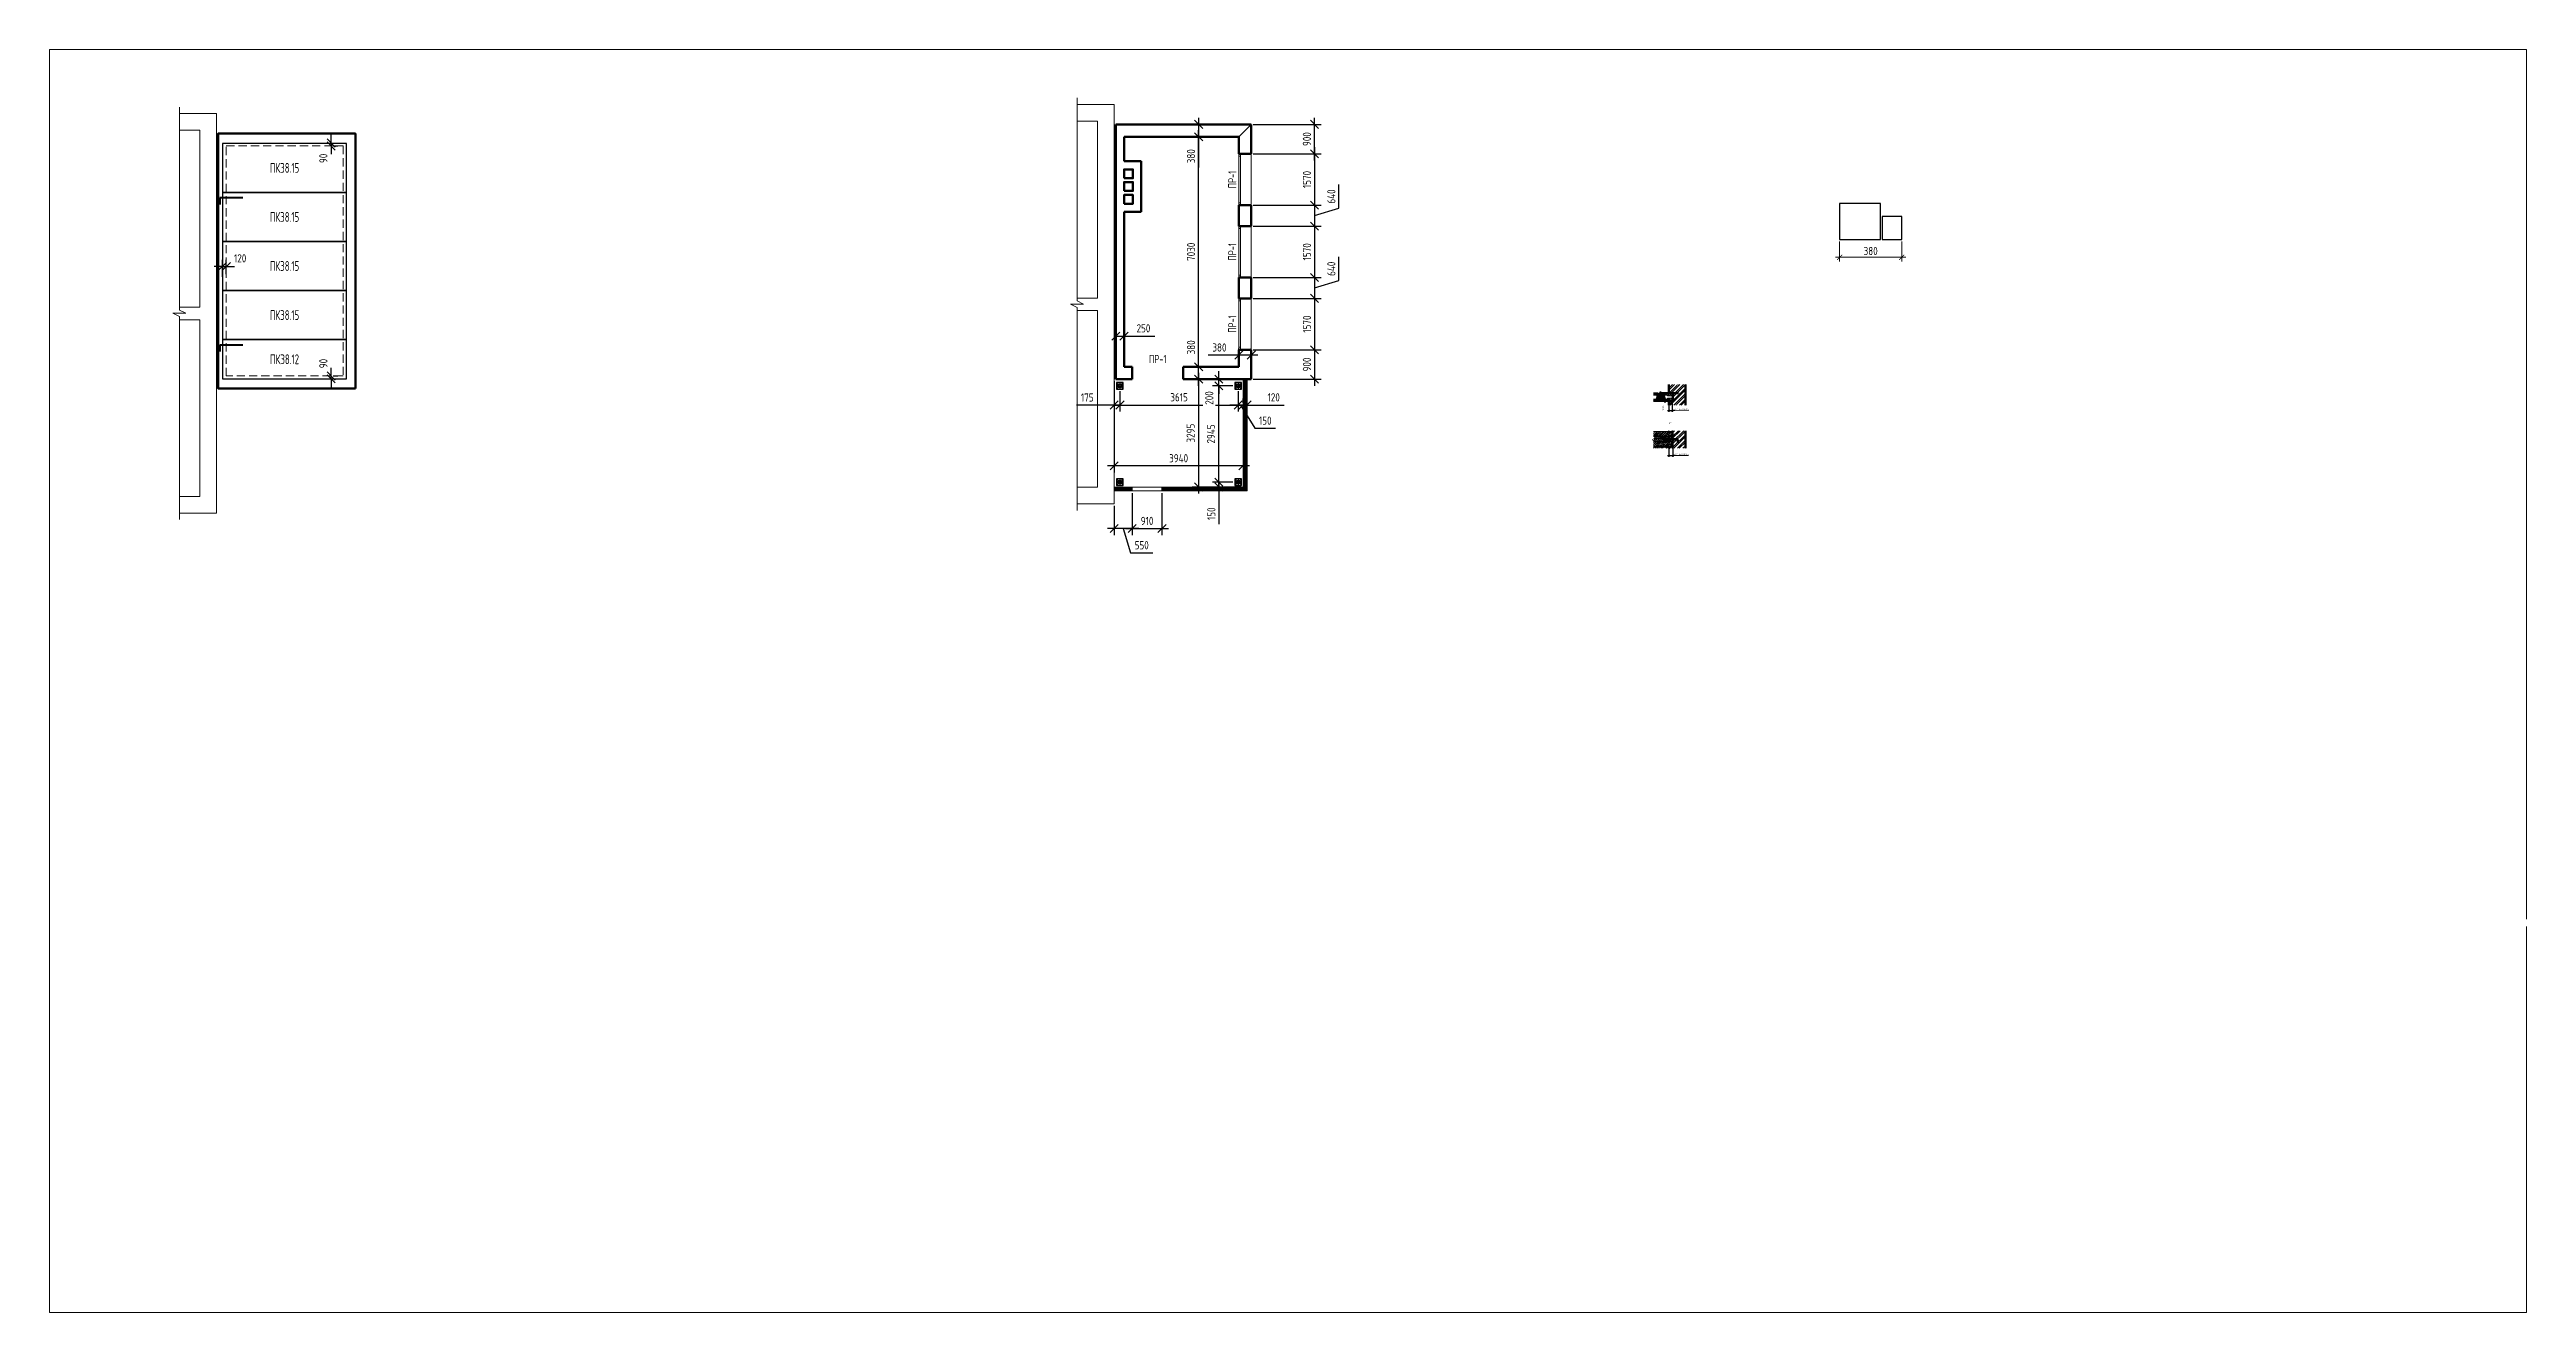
# Model space of a CAD drawing. Header units: millimetres. Extents: x -112594 to 313336, y -1917 to 255843.
# Drawn here: x 13477 to 89204, y 191642 to 230245 of the extents above; entities that cross this region are included whole.
import ezdxf
from ezdxf.enums import TextEntityAlignment as Align

# ---------------------------------------------------------------- set-up
doc = ezdxf.new("R2010")
doc.units = ezdxf.units.MM
doc.header["$MEASUREMENT"] = 0
doc.set_wipeout_variables(frame=1)
for name, pattern in [('CENTER', [50.8, 31.75, -6.35, 6.35, -6.35]), ('GOST2.303 4', [7, 5, -2, 0]), ('HIDDEN', [0.375, 0.25, -0.125]), ('ГОСТ 2.303 5', [24, 20, -1.5, 1, -1.5])]:
    doc.linetypes.add(name, pattern=pattern)
for name, color, linetype, lineweight in [('Арматура ОСН', 6, 'Continuous', 40), ('Кирпич силикат', 31, 'Continuous', 53), ('МЕТАЛЛ-25', 122, 'Continuous', 30), ('МОНОЛИТ', 2, 'Continuous', 30), ('Окна ARCHICAD_Ном._пера__1', 7, 'Continuous', 13), ('ОСИ', 211, 'CENTER', 15), ('основной', 7, 'Continuous', 50), ('размеры', 4, 'Continuous', 15), ('текст', 1, 'Continuous', 25), ('тонкая', 4, 'Continuous', 20), ('штриховка', 8, 'Continuous', 20)]:
    doc.layers.add(name, color=color, linetype=linetype, lineweight=lineweight)
doc.layers.add('Конструктив - Стены Несущие_Ном._пера__63', color=7, linetype='Continuous', lineweight=25, true_color=0xff9955)
doc.styles.add('ГОСТ 2.304', font='CS_Gost2304.shx')
doc.dimstyles.new('SPDS 20', dxfattribs={"dimscale": 100, "dimtxt": 2.5, "dimasz": 1.6, "dimexe": 1.25, "dimexo": 0.625, "dimtad": 1, "dimdec": 0, "dimlfac": 0.2, "dimrnd": 0.001, "dimtxsty": 'ГОСТ 2.304', "dimblk": 'ARCHTICK', "dimcen": 1.6, "dimdle": 1.25, "dimclrd": 256, "dimclre": 256, "dimclrt": 256, "dimadec": 0, "dimazin": 2, "dimtfac": 0.75, "dimtdec": 0, "dimtmove": 1, "dimatfit": 3, "dimfxl": 1, "dimtolj": 1, "dimlwd": -1, "dimlwe": -1, "dimarcsym": 1})
doc.dimstyles.new('СПДС', dxfattribs={"dimscale": 100, "dimtxt": 2.5, "dimasz": 2.5, "dimexe": 2, "dimexo": 0.625, "dimgap": 1, "dimtad": 1, "dimdec": 0, "dimtxsty": 'ГОСТ 2.304', "dimblk": 'OBLIQUE', "dimblk1": 'OBLIQUE', "dimblk2": 'OBLIQUE', "dimcen": 2.5, "dimdle": 2, "dimadec": 0, "dimazin": 2, "dimtfac": 0.75, "dimtdec": 4, "dimtmove": 1, "dimatfit": 3, "dimfxl": 1, "dimtfill": 1, "dimtolj": 1, "dimarcsym": 1})
pattern_1 = [(37.5, (-1218132.952, -58586.833), (-0.32000626, 9.788264747), [0, -7.7216, 0, -8.636, 0, -8.255]), (7.5, (-1218132.952, -58586.833), (8.99046566, 14.33650201), [0, -4.1656, 0, -6.9596, 0, -2.667]), (327.5, (-1218139.2, -58586.833), (15.819847405, 0.028743694), [0, -2.54, 0, -9.144, 0, -11.938]), (317.5, (-1218139.2, -58586.833), (15.27112905, 4.45858647), [0, -1.27, 0, -5.9944, 0, -6.858])]

msp = doc.modelspace()

# ---------------------------------------------------------------- texts
at = {"layer": 'текст', "style": 'ГОСТ 2.304', "width": 0.8}
for s, p in [('ПК38.15', (20660.95474, 226628.2903)), ('ПК38.15', (20660.95474, 225128.2903)), ('ПК38.15', (20660.95474, 223628.2903)), ('ПК38.15', (20660.95474, 222128.2903)), ('ПК38.12', (20660.95474, 220778.2903))]:
    msp.add_text(s, height=300, dxfattribs=at).set_placement(p, align=Align.MIDDLE_CENTER)
at = {"layer": 'текст', "color": 1, "linetype": 'Continuous', "style": 'ГОСТ 2.304', "width": 0.8}
msp.add_text('ПР-1', height=250, rotation=90, dxfattribs=at).set_placement((49837.30874, 224062.93332), align=Align.BOTTOM_CENTER)
at = {"layer": 'текст', "linetype": 'Continuous', "ltscale": 20, "style": 'ГОСТ 2.304', "width": 0.8}
msp.add_text('а-а', height=70, dxfattribs=at).set_placement((62986.25069, 218804.8732))

# ---------------------------------------------------------------- blocks, each defined once
blk = doc.blocks.new('_Oblique')
at = {"color": 0, "linetype": 'ByBlock', "lineweight": -2}
blk.add_line((-0.5, -0.5), (0.5, 0.5), dxfattribs=at)
blk = doc.blocks.new('*D178')
at = {"layer": 'размеры', "color": 0, "lineweight": -2, "ltscale": 100, "transparency": 16777216}
for p, q in [((18761, 223616), (18511, 223616)), ((18761, 223293), (18761, 223816)), ((18881, 223383), (18881, 223816)), ((18881, 223616), (19131, 223616))]:
    blk.add_line(p, q, dxfattribs=at)
at = {"layer": 'размеры', "color": 0, "ltscale": 100, "transparency": 16777216, "insert": (19305, 223864), "char_height": 250, "attachment_point": 5, "style": 'ГОСТ 2.304', "bg_fill": 3, "box_fill_scale": 1.25, "bg_fill_color": 256, "bg_fill_true_color": 13158600, "bg_fill_transparency": 0}
blk.add_mtext('\\A1;120', dxfattribs=at)
at = {"layer": 'размеры', "color": 0, "lineweight": -2, "ltscale": 100, "transparency": 16777216}
blk.add_line((18761, 223616), (18881, 223616), dxfattribs=at)
at = {"layer": 'размеры', "color": 0, "lineweight": -2, "ltscale": 100, "transparency": 16777216, "xscale": 250, "yscale": 250, "zscale": 250}
blk.add_blockref('_Oblique', (18761, 223616), dxfattribs=at)
at = {"layer": 'размеры', "color": 0, "lineweight": -2, "ltscale": 100, "transparency": 16777216, "xscale": 250, "yscale": 250, "zscale": 250, "rotation": 180}
blk.add_blockref('_Oblique', (18881, 223616), dxfattribs=at)
blk = doc.blocks.new('*D180')
at = {"layer": 'размеры', "color": 0, "lineweight": -2, "ltscale": 100, "transparency": 16777216}
for p, q in [((22086, 220268), (22086, 220518)), ((22086, 220178), (22086, 219928)), ((22148, 220268), (22286, 220268)), ((22148, 220178), (22286, 220178))]:
    blk.add_line(p, q, dxfattribs=at)
at = {"layer": 'размеры', "color": 0, "ltscale": 100, "transparency": 16777216, "insert": (21850, 220648), "char_height": 250, "attachment_point": 5, "rotation": 90, "style": 'ГОСТ 2.304', "bg_fill": 3, "box_fill_scale": 1.25, "bg_fill_color": 256, "bg_fill_true_color": 13158600, "bg_fill_transparency": 0}
blk.add_mtext('\\A1;90', dxfattribs=at)
at = {"layer": 'размеры', "color": 0, "lineweight": -2, "ltscale": 100, "transparency": 16777216}
blk.add_line((22086, 220178), (22086, 220268), dxfattribs=at)
at = {"layer": 'размеры', "color": 0, "lineweight": -2, "ltscale": 100, "transparency": 16777216, "xscale": 250, "yscale": 250, "zscale": 250}
for p, rotation in [((22086, 220268), 270), ((22086, 220178), 90)]:
    blk.add_blockref('_Oblique', p, dxfattribs=dict(at, rotation=rotation))
blk = doc.blocks.new('*D181')
at = {"layer": 'размеры', "color": 0, "lineweight": -2, "ltscale": 100, "transparency": 16777216}
for p, q in [((22086, 227388), (22086, 227638)), ((22086, 227298), (22086, 227048)), ((22148, 227388), (22286, 227388)), ((22148, 227298), (22286, 227298))]:
    blk.add_line(p, q, dxfattribs=at)
at = {"layer": 'размеры', "color": 0, "ltscale": 100, "transparency": 16777216, "insert": (21850, 226919), "char_height": 250, "attachment_point": 5, "rotation": 90, "style": 'ГОСТ 2.304', "bg_fill": 3, "box_fill_scale": 1.25, "bg_fill_color": 256, "bg_fill_true_color": 13158600, "bg_fill_transparency": 0}
blk.add_mtext('\\A1;90', dxfattribs=at)
at = {"layer": 'размеры', "color": 0, "lineweight": -2, "ltscale": 100, "transparency": 16777216}
blk.add_line((22086, 227388), (22086, 227298), dxfattribs=at)
at = {"layer": 'размеры', "color": 0, "lineweight": -2, "ltscale": 100, "transparency": 16777216, "xscale": 250, "yscale": 250, "zscale": 250}
for p, rotation in [((22086, 227388), 270), ((22086, 227298), 90)]:
    blk.add_blockref('_Oblique', p, dxfattribs=dict(at, rotation=rotation))
blk = doc.blocks.new('*D182')
at = {"layer": 'размеры', "color": 0, "lineweight": -2, "ltscale": 50, "transparency": 16777216}
for p, q in [((62968, 219509), (62820, 219509)), ((62968, 219494), (62820, 219494)), ((62860, 219509), (62860, 219559)), ((62860, 219494), (62860, 219444))]:
    blk.add_line(p, q, dxfattribs=at)
at = {"layer": 'размеры', "color": 0, "ltscale": 50, "transparency": 16777216, "insert": (62809, 219301), "char_height": 50, "attachment_point": 5, "rotation": 90, "style": 'ГОСТ 2.304', "bg_fill": 3, "box_fill_scale": 1.25, "bg_fill_color": 256, "bg_fill_true_color": 13158600, "bg_fill_transparency": 0}
blk.add_mtext('\\A1;10-15 \\S;', dxfattribs=at)
at = {"layer": 'размеры', "color": 0, "lineweight": -2, "ltscale": 50, "transparency": 16777216}
blk.add_line((62860, 219494), (62860, 219509), dxfattribs=at)
at = {"layer": 'размеры', "color": 0, "lineweight": -2, "ltscale": 50, "transparency": 16777216, "xscale": 50, "yscale": 50, "zscale": 50}
for p, rotation in [((62860, 219509), 270), ((62860, 219494), 90)]:
    blk.add_blockref('_Oblique', p, dxfattribs=dict(at, rotation=rotation))
blk = doc.blocks.new('*D183')
at = {"layer": 'размеры', "color": 0, "lineweight": -2, "ltscale": 20, "transparency": 16777216}
for p, q in [((62941, 219213), (63123, 219213)), ((62981, 219364), (62981, 219173)), ((63083, 219482), (63083, 219173)), ((63580, 219213), (63083, 219213))]:
    blk.add_line(p, q, dxfattribs=at)
at = {"layer": 'размеры', "color": 0, "ltscale": 20, "transparency": 16777216, "insert": (63368, 219259), "char_height": 50, "attachment_point": 5, "style": 'ГОСТ 2.304', "bg_fill": 3, "box_fill_scale": 1.25, "bg_fill_color": 256, "bg_fill_true_color": 13158600, "bg_fill_transparency": 0}
blk.add_mtext('\\A1;см. на схеме', dxfattribs=at)
at = {"layer": 'размеры', "color": 0, "lineweight": -2, "ltscale": 20, "transparency": 16777216, "xscale": 50, "yscale": 50, "zscale": 50, "rotation": 180}
blk.add_blockref('_Oblique', (62981, 219213), dxfattribs=at)
at = {"layer": 'размеры', "color": 0, "lineweight": -2, "ltscale": 20, "transparency": 16777216, "xscale": 50, "yscale": 50, "zscale": 50}
blk.add_blockref('_Oblique', (63083, 219213), dxfattribs=at)
blk = doc.blocks.new('*D184')
at = {"layer": 'размеры', "color": 0, "lineweight": -2, "ltscale": 20, "transparency": 16777216}
for p, q in [((62941, 217840), (63141, 217840)), ((62981, 218047), (62981, 217800)), ((63101, 218047), (63101, 217800)), ((63580, 217840), (63101, 217840))]:
    blk.add_line(p, q, dxfattribs=at)
at = {"layer": 'размеры', "color": 0, "ltscale": 20, "transparency": 16777216, "insert": (63368, 217886), "char_height": 50, "attachment_point": 5, "style": 'ГОСТ 2.304', "bg_fill": 3, "box_fill_scale": 1.25, "bg_fill_color": 256, "bg_fill_true_color": 13158600, "bg_fill_transparency": 0}
blk.add_mtext('\\A1;см. на схеме', dxfattribs=at)
at = {"layer": 'размеры', "color": 0, "lineweight": -2, "ltscale": 20, "transparency": 16777216, "xscale": 50, "yscale": 50, "zscale": 50, "rotation": 180}
blk.add_blockref('_Oblique', (62981, 217840), dxfattribs=at)
at = {"layer": 'размеры', "color": 0, "lineweight": -2, "ltscale": 20, "transparency": 16777216, "xscale": 50, "yscale": 50, "zscale": 50}
blk.add_blockref('_Oblique', (63101, 217840), dxfattribs=at)
blk = doc.blocks.new('Окно 21')
at = {"layer": 'Окна ARCHICAD_Ном._пера__1', "color": 7, "linetype": 'Continuous', "lineweight": 13}
for p, q in [((-785, 0), (785, 0)), ((-785, 0), (-710, 0)), ((-785, 0), (-785, -50)), ((-785, 0), (-785, -50)), ((-710, 0), (-710, -50)), ((-710, 0), (710, 0)), ((710, -50), (710, 0)), ((710, 0), (785, 0)), ((785, 0), (785, -50)), ((785, 0), (785, -50)), ((-710, -50), (-785, -50)), ((-785, -50), (-785, -380)), ((-785, -380), (785, -380)), ((710, -50), (-710, -50)), ((785, -50), (710, -50)), ((785, -50), (785, -380))]:
    blk.add_line(p, q, dxfattribs=at)
blk = doc.blocks.new('*D261')
at = {"layer": 'размеры', "color": 0, "lineweight": -2, "ltscale": 100, "transparency": 16777216}
for p, q in [((50280, 227958), (52351, 227958)), ((52151, 226858), (52151, 228158)), ((50280, 227058), (52351, 227058))]:
    blk.add_line(p, q, dxfattribs=at)
at = {"layer": 'размеры', "color": 0, "lineweight": -2, "ltscale": 100, "transparency": 16777216, "xscale": 250, "yscale": 250, "zscale": 250}
for p, rotation in [((52151, 227958), 90), ((52151, 227058), 270)]:
    blk.add_blockref('_Oblique', p, dxfattribs=dict(at, rotation=rotation))
at = {"layer": 'размеры', "color": 0, "ltscale": 100, "transparency": 16777216, "insert": (51918, 227508), "char_height": 250, "attachment_point": 5, "rotation": 90, "style": 'ГОСТ 2.304', "bg_fill": 3, "box_fill_scale": 1.25, "bg_fill_color": 256, "bg_fill_true_color": 13158600, "bg_fill_transparency": 0}
blk.add_mtext('\\A1;900', dxfattribs=at)
blk = doc.blocks.new('*D262')
at = {"layer": 'размеры', "color": 0, "lineweight": -2, "ltscale": 100, "transparency": 16777216}
for p, q in [((52151, 227258), (52151, 225288)), ((50280, 227058), (52351, 227058)), ((50280, 225488), (52351, 225488))]:
    blk.add_line(p, q, dxfattribs=at)
at = {"layer": 'размеры', "color": 0, "lineweight": -2, "ltscale": 100, "transparency": 16777216, "xscale": 250, "yscale": 250, "zscale": 250}
for p, rotation in [((52151, 227058), 90), ((52151, 225488), 270)]:
    blk.add_blockref('_Oblique', p, dxfattribs=dict(at, rotation=rotation))
at = {"layer": 'размеры', "color": 0, "ltscale": 100, "transparency": 16777216, "insert": (51920, 226273), "char_height": 250, "attachment_point": 5, "rotation": 90, "style": 'ГОСТ 2.304', "bg_fill": 3, "box_fill_scale": 1.25, "bg_fill_color": 256, "bg_fill_true_color": 13158600, "bg_fill_transparency": 0}
blk.add_mtext('\\A1;1570', dxfattribs=at)
blk = doc.blocks.new('*D263')
at = {"layer": 'размеры', "color": 0, "lineweight": -2, "ltscale": 100, "transparency": 16777216}
for p, q in [((52151, 225688), (52151, 224648)), ((52897, 225392), (52897, 226117)), ((50280, 225488), (52351, 225488)), ((52151, 225168), (52897, 225392)), ((50280, 224848), (52351, 224848))]:
    blk.add_line(p, q, dxfattribs=at)
at = {"layer": 'размеры', "color": 0, "lineweight": -2, "ltscale": 100, "transparency": 16777216, "xscale": 250, "yscale": 250, "zscale": 250, "rotation": 270}
blk.add_blockref('_Oblique', (52151, 224848), dxfattribs=at)
at = {"layer": 'размеры', "color": 0, "ltscale": 100, "transparency": 16777216, "insert": (52665, 225754), "char_height": 250, "attachment_point": 5, "rotation": 90, "style": 'ГОСТ 2.304', "bg_fill": 3, "box_fill_scale": 1.25, "bg_fill_color": 256, "bg_fill_true_color": 13158600, "bg_fill_transparency": 0}
blk.add_mtext('\\A1;640', dxfattribs=at)
at = {"layer": 'размеры', "color": 0, "lineweight": -2, "ltscale": 100, "transparency": 16777216, "xscale": 250, "yscale": 250, "zscale": 250, "rotation": 90}
blk.add_blockref('_Oblique', (52151, 225488), dxfattribs=at)
blk = doc.blocks.new('*D264')
at = {"layer": 'размеры', "color": 0, "lineweight": -2, "ltscale": 100, "transparency": 16777216}
for p, q in [((52151, 225048), (52151, 223078)), ((50280, 224848), (52351, 224848)), ((50280, 223278), (52351, 223278))]:
    blk.add_line(p, q, dxfattribs=at)
at = {"layer": 'размеры', "color": 0, "lineweight": -2, "ltscale": 100, "transparency": 16777216, "xscale": 250, "yscale": 250, "zscale": 250}
for p, rotation in [((52151, 224848), 90), ((52151, 223278), 270)]:
    blk.add_blockref('_Oblique', p, dxfattribs=dict(at, rotation=rotation))
at = {"layer": 'размеры', "color": 0, "ltscale": 100, "transparency": 16777216, "insert": (51920, 224063), "char_height": 250, "attachment_point": 5, "rotation": 90, "style": 'ГОСТ 2.304', "bg_fill": 3, "box_fill_scale": 1.25, "bg_fill_color": 256, "bg_fill_true_color": 13158600, "bg_fill_transparency": 0}
blk.add_mtext('\\A1;1570', dxfattribs=at)
blk = doc.blocks.new('*D265')
at = {"layer": 'размеры', "color": 0, "lineweight": -2, "ltscale": 100, "transparency": 16777216}
for p, q in [((52151, 223478), (52151, 222438)), ((52897, 223182), (52897, 223907)), ((50280, 223278), (52351, 223278)), ((50280, 222638), (52351, 222638)), ((52151, 222958), (52897, 223182))]:
    blk.add_line(p, q, dxfattribs=at)
at = {"layer": 'размеры', "color": 0, "lineweight": -2, "ltscale": 100, "transparency": 16777216, "xscale": 250, "yscale": 250, "zscale": 250, "rotation": 270}
blk.add_blockref('_Oblique', (52151, 222638), dxfattribs=at)
at = {"layer": 'размеры', "color": 0, "ltscale": 100, "transparency": 16777216, "insert": (52665, 223544), "char_height": 250, "attachment_point": 5, "rotation": 90, "style": 'ГОСТ 2.304', "bg_fill": 3, "box_fill_scale": 1.25, "bg_fill_color": 256, "bg_fill_true_color": 13158600, "bg_fill_transparency": 0}
blk.add_mtext('\\A1;640', dxfattribs=at)
at = {"layer": 'размеры', "color": 0, "lineweight": -2, "ltscale": 100, "transparency": 16777216, "xscale": 250, "yscale": 250, "zscale": 250, "rotation": 90}
blk.add_blockref('_Oblique', (52151, 223278), dxfattribs=at)
blk = doc.blocks.new('*D266')
at = {"layer": 'размеры', "color": 0, "lineweight": -2, "ltscale": 100, "transparency": 16777216}
for p, q in [((50280, 222638), (52351, 222638)), ((52151, 222838), (52151, 220868)), ((50280, 221068), (52351, 221068))]:
    blk.add_line(p, q, dxfattribs=at)
at = {"layer": 'размеры', "color": 0, "lineweight": -2, "ltscale": 100, "transparency": 16777216, "xscale": 250, "yscale": 250, "zscale": 250}
for p, rotation in [((52151, 222638), 90), ((52151, 221068), 270)]:
    blk.add_blockref('_Oblique', p, dxfattribs=dict(at, rotation=rotation))
at = {"layer": 'размеры', "color": 0, "ltscale": 100, "transparency": 16777216, "insert": (51920, 221853), "char_height": 250, "attachment_point": 5, "rotation": 90, "style": 'ГОСТ 2.304', "bg_fill": 3, "box_fill_scale": 1.25, "bg_fill_color": 256, "bg_fill_true_color": 13158600, "bg_fill_transparency": 0}
blk.add_mtext('\\A1;1570', dxfattribs=at)
blk = doc.blocks.new('*D267')
at = {"layer": 'размеры', "color": 0, "lineweight": -2, "ltscale": 100, "transparency": 16777216}
for p, q in [((52151, 221268), (52151, 219968)), ((50280, 221068), (52351, 221068)), ((50280, 220168), (52351, 220168))]:
    blk.add_line(p, q, dxfattribs=at)
at = {"layer": 'размеры', "color": 0, "lineweight": -2, "ltscale": 100, "transparency": 16777216, "xscale": 250, "yscale": 250, "zscale": 250}
for p, rotation in [((52151, 221068), 90), ((52151, 220168), 270)]:
    blk.add_blockref('_Oblique', p, dxfattribs=dict(at, rotation=rotation))
at = {"layer": 'размеры', "color": 0, "ltscale": 100, "transparency": 16777216, "insert": (51918, 220618), "char_height": 250, "attachment_point": 5, "rotation": 90, "style": 'ГОСТ 2.304', "bg_fill": 3, "box_fill_scale": 1.25, "bg_fill_color": 256, "bg_fill_true_color": 13158600, "bg_fill_transparency": 0}
blk.add_mtext('\\A1;900', dxfattribs=at)
blk = doc.blocks.new('*D271')
at = {"layer": 'размеры', "color": 0, "lineweight": -2, "ltscale": 100, "transparency": 16777216}
for p, q in [((48607, 220548), (48607, 221485)), ((49775, 220548), (48407, 220548)), ((48607, 219968), (48607, 220548)), ((50155, 220168), (48407, 220168))]:
    blk.add_line(p, q, dxfattribs=at)
at = {"layer": 'размеры', "color": 0, "lineweight": -2, "ltscale": 100, "transparency": 16777216, "xscale": 250, "yscale": 250, "zscale": 250}
for p, rotation in [((48607, 220548), 90), ((48607, 220168), 270)]:
    blk.add_blockref('_Oblique', p, dxfattribs=dict(at, rotation=rotation))
at = {"layer": 'размеры', "color": 0, "ltscale": 100, "transparency": 16777216, "insert": (48377, 221142), "char_height": 250, "attachment_point": 5, "rotation": 90, "style": 'ГОСТ 2.304', "bg_fill": 3, "box_fill_scale": 1.25, "bg_fill_color": 256, "bg_fill_true_color": 13158600, "bg_fill_transparency": 0}
blk.add_mtext('\\A1;380', dxfattribs=at)
blk = doc.blocks.new('*D272')
at = {"layer": 'размеры', "color": 0, "lineweight": -2, "ltscale": 100, "transparency": 16777216}
for p, q in [((46077, 220610), (46077, 221686)), ((46077, 221486), (46527, 221486)), ((46327, 220610), (46327, 221686)), ((46327, 221486), (47265, 221486))]:
    blk.add_line(p, q, dxfattribs=at)
at = {"layer": 'размеры', "color": 0, "lineweight": -2, "ltscale": 100, "transparency": 16777216, "xscale": 250, "yscale": 250, "zscale": 250, "rotation": 180}
blk.add_blockref('_Oblique', (46077, 221486), dxfattribs=at)
at = {"layer": 'размеры', "color": 0, "lineweight": -2, "ltscale": 100, "transparency": 16777216, "xscale": 250, "yscale": 250, "zscale": 250}
blk.add_blockref('_Oblique', (46327, 221486), dxfattribs=at)
at = {"layer": 'размеры', "color": 0, "ltscale": 100, "transparency": 16777216, "insert": (46921, 221725), "char_height": 250, "attachment_point": 5, "style": 'ГОСТ 2.304', "bg_fill": 3, "box_fill_scale": 1.25, "bg_fill_color": 256, "bg_fill_true_color": 13158600, "bg_fill_transparency": 0}
blk.add_mtext('\\A1;250', dxfattribs=at)
blk = doc.blocks.new('*D273')
at = {"layer": 'размеры', "color": 0, "lineweight": -2, "ltscale": 100, "transparency": 16777216}
for p, q in [((49837, 220908), (48900, 220908)), ((49837, 220610), (49837, 221108)), ((50417, 220908), (49837, 220908)), ((50217, 220230), (50217, 221108))]:
    blk.add_line(p, q, dxfattribs=at)
at = {"layer": 'размеры', "color": 0, "lineweight": -2, "ltscale": 100, "transparency": 16777216, "xscale": 250, "yscale": 250, "zscale": 250, "rotation": 180}
blk.add_blockref('_Oblique', (49837, 220908), dxfattribs=at)
at = {"layer": 'размеры', "color": 0, "lineweight": -2, "ltscale": 100, "transparency": 16777216, "xscale": 250, "yscale": 250, "zscale": 250}
blk.add_blockref('_Oblique', (50217, 220908), dxfattribs=at)
at = {"layer": 'размеры', "color": 0, "ltscale": 100, "transparency": 16777216, "insert": (49244, 221138), "char_height": 250, "attachment_point": 5, "style": 'ГОСТ 2.304', "bg_fill": 3, "box_fill_scale": 1.25, "bg_fill_color": 256, "bg_fill_true_color": 13158600, "bg_fill_transparency": 0}
blk.add_mtext('\\A1;380', dxfattribs=at)
blk = doc.blocks.new('*D274')
at = {"layer": 'размеры', "color": 0, "lineweight": -2, "ltscale": 100, "transparency": 16777216}
for p, q in [((50155, 227958), (48407, 227958)), ((48607, 228158), (48607, 227578)), ((49775, 227578), (48407, 227578)), ((48607, 227578), (48607, 226640))]:
    blk.add_line(p, q, dxfattribs=at)
at = {"layer": 'размеры', "color": 0, "lineweight": -2, "ltscale": 100, "transparency": 16777216, "xscale": 250, "yscale": 250, "zscale": 250}
for p, rotation in [((48607, 227958), 90), ((48607, 227578), 270)]:
    blk.add_blockref('_Oblique', p, dxfattribs=dict(at, rotation=rotation))
at = {"layer": 'размеры', "color": 0, "ltscale": 100, "transparency": 16777216, "insert": (48377, 226984), "char_height": 250, "attachment_point": 5, "rotation": 90, "style": 'ГОСТ 2.304', "bg_fill": 3, "box_fill_scale": 1.25, "bg_fill_color": 256, "bg_fill_true_color": 13158600, "bg_fill_transparency": 0}
blk.add_mtext('\\A1;380', dxfattribs=at)
blk = doc.blocks.new('_ArchTick')
at = {"color": 0, "linetype": 'ByBlock', "const_width": 0.15}
blk.add_lwpolyline([(-0.5, -0.5), (0.5, 0.5)], dxfattribs=at)
blk = doc.blocks.new('*D275')
at = {"layer": 'размеры', "ltscale": 100, "transparency": 16777216}
for p, q in [((68204, 224379), (68204, 223769)), ((70104, 224379), (70104, 223769)), ((68079, 223894), (70229, 223894))]:
    blk.add_line(p, q, dxfattribs=at)
at = {"layer": 'размеры', "ltscale": 100, "transparency": 16777216, "xscale": 160, "yscale": 160, "zscale": 160, "rotation": 180}
blk.add_blockref('_ArchTick', (68204, 223894), dxfattribs=at)
at = {"layer": 'размеры', "ltscale": 100, "transparency": 16777216, "xscale": 160, "yscale": 160, "zscale": 160}
blk.add_blockref('_ArchTick', (70104, 223894), dxfattribs=at)
at = {"layer": 'размеры', "ltscale": 100, "transparency": 16777216, "insert": (69154, 224087), "char_height": 250, "attachment_point": 5, "style": 'ГОСТ 2.304'}
blk.add_mtext('\\A1;380', dxfattribs=at)
blk = doc.blocks.new('A$C7B9B0E34')
at = {"layer": 'МЕТАЛЛ-25', "ltscale": 100, "extrusion": (0, 0, -1)}
for p, q in [((-86, 84), (-80, 88)), ((-86, 84), (-86, 76)), ((-80, 72), (-86, 76)), ((-82, 81), (-83, 81)), ((-83, 79), (-82, 79)), ((-82, 81), (-78, 81)), ((-82, 79), (-78, 79)), ((-74, 84), (-80, 88)), ((-80, 72), (-74, 76)), ((-77, 81), (-78, 81)), ((-78, 79), (-77, 79)), ((-74, 84), (-74, 76)), ((74, 84), (80, 88)), ((74, 84), (74, 76)), ((80, 72), (74, 76)), ((78, 81), (77, 81)), ((77, 79), (78, 79)), ((78, 81), (82, 81)), ((78, 79), (82, 79)), ((86, 84), (80, 88)), ((80, 72), (86, 76)), ((83, 81), (82, 81)), ((82, 79), (83, 79)), ((86, 84), (86, 76)), ((-86, -76), (-80, -72)), ((-86, -76), (-86, -84)), ((-80, -88), (-86, -84)), ((-82, -79), (-83, -79)), ((-83, -81), (-82, -81)), ((-82, -79), (-78, -79)), ((-82, -81), (-78, -81)), ((-74, -76), (-80, -72)), ((-80, -88), (-74, -84)), ((-77, -79), (-78, -79)), ((-78, -81), (-77, -81)), ((-74, -76), (-74, -84)), ((74, -76), (80, -72)), ((74, -76), (74, -84)), ((80, -88), (74, -84)), ((78, -79), (77, -79)), ((77, -81), (78, -81)), ((78, -79), (82, -79)), ((78, -81), (82, -81)), ((86, -76), (80, -72)), ((80, -88), (86, -84)), ((83, -79), (82, -79)), ((82, -81), (83, -81)), ((86, -76), (86, -84))]:
    blk.add_line(p, q, dxfattribs=at)
at = {"layer": 'МЕТАЛЛ-25', "linetype": 'Continuous', "ltscale": 100}
for p, q in [((-50, -38), (-50, 38)), ((-44, -38), (-44, 38)), ((-38, 50), (38, 50)), ((-38, 44), (38, 44)), ((44, 38), (44, -38)), ((50, 38), (50, -38)), ((38, -44), (-38, -44)), ((38, -50), (-38, -50))]:
    blk.add_line(p, q, dxfattribs=at)
at = {"layer": 'МЕТАЛЛ-25', "ltscale": 100}
blk.add_lwpolyline([(-100, -100), (100, -100), (100, 100), (-100, 100)], close=True, dxfattribs=at)
for centre, radius, start, end in [((-80, 80), 10, 0, 180), ((-80, 80), 10, 180, 0), ((-80, 80), 3.88, 0, 180), ((-80, 80), 3.5, 166.78699, 193.21301), ((-80, 80), 3.88, 180, 0), ((-80, 80), 3.31, 344.99999, 255), ((-80, 80), 2, 23.57815, 156.42185), ((-80, 80), 2, 203.57815, 336.42185), ((-80, 80), 3.5, 346.78699, 13.21301), ((80, 80), 10, 0, 180), ((80, 80), 10, 180, 0), ((80, 80), 3.88, 0, 180), ((80, 80), 3.5, 166.78699, 193.21301), ((80, 80), 3.88, 180, 0), ((80, 80), 3.31, 344.99999, 255), ((80, 80), 2, 23.57815, 156.42185), ((80, 80), 2, 203.57815, 336.42185), ((80, 80), 3.5, 346.78699, 13.21301), ((-80, -80), 10, 0, 180), ((-80, -80), 10, 180, 0), ((-80, -80), 3.88, 0, 180), ((-80, -80), 3.5, 166.78699, 193.21301), ((-80, -80), 3.88, 180, 0), ((-80, -80), 3.31, 344.99999, 255), ((-80, -80), 2, 23.57815, 156.42185), ((-80, -80), 2, 203.57815, 336.42185), ((-80, -80), 3.5, 346.78699, 13.21301), ((80, -80), 10, 0, 180), ((80, -80), 10, 180, 0), ((80, -80), 3.88, 0, 180), ((80, -80), 3.5, 166.78699, 193.21301), ((80, -80), 3.88, 180, 0), ((80, -80), 3.31, 344.99999, 255), ((80, -80), 2, 23.57815, 156.42185), ((80, -80), 2, 203.57815, 336.42185), ((80, -80), 3.5, 346.78699, 13.21301)]:
    blk.add_arc(centre, radius, start, end, dxfattribs=at)
at = {"layer": 'МЕТАЛЛ-25', "linetype": 'Continuous', "ltscale": 100}
for centre, radius, start, end in [((-38, 38), 12, 90, 180), ((-38, 38), 6, 90, 180), ((38, 38), 12, 0, 90), ((38, 38), 6, 0, 90), ((-38, -38), 12, 180, 270), ((-38, -38), 6, 180, 270), ((38, -38), 6, 270, 0), ((38, -38), 12, 270, 0)]:
    blk.add_arc(centre, radius, start, end, dxfattribs=at)
at = {"layer": 'ОСИ', "linetype": 'ГОСТ 2.303 5', "lineweight": 25, "ltscale": 3}
for p, q in [((-100, 0), (100, 0)), ((0, 100), (0, -100))]:
    blk.add_line(p, q, dxfattribs=at)
at = {"layer": 'ОСИ', "linetype": 'ГОСТ 2.303 5', "lineweight": 25, "extrusion": (0, 0, -1)}
for p, q in [((-68, 80), (-92, 80)), ((-80, 68), (-80, 92)), ((92, 80), (68, 80)), ((80, 68), (80, 92)), ((-68, -80), (-92, -80)), ((-80, -92), (-80, -68)), ((92, -80), (68, -80)), ((80, -92), (80, -68))]:
    blk.add_line(p, q, dxfattribs=at)
blk = doc.blocks.new('*D478')
at = {"layer": 'размеры', "color": 0, "lineweight": -2, "ltscale": 100, "transparency": 16777216}
for p, q in [((49775, 227578), (48407, 227578)), ((48607, 220348), (48607, 227778)), ((49775, 220548), (48407, 220548))]:
    blk.add_line(p, q, dxfattribs=at)
at = {"layer": 'размеры', "color": 0, "lineweight": -2, "ltscale": 100, "transparency": 16777216, "xscale": 250, "yscale": 250, "zscale": 250}
for p, rotation in [((48607, 227578), 90), ((48607, 220548), 270)]:
    blk.add_blockref('_Oblique', p, dxfattribs=dict(at, rotation=rotation))
at = {"layer": 'размеры', "color": 0, "ltscale": 100, "transparency": 16777216, "insert": (48377, 224063), "char_height": 250, "attachment_point": 5, "rotation": 90, "style": 'ГОСТ 2.304', "bg_fill": 3, "box_fill_scale": 1.25, "bg_fill_color": 256, "bg_fill_true_color": 13158600, "bg_fill_transparency": 0}
blk.add_mtext('\\A1;7030', dxfattribs=at)
blk = doc.blocks.new('*D479')
at = {"layer": 'размеры', "color": 0, "lineweight": -2, "ltscale": 100, "transparency": 16777216}
for p, q in [((48607, 220368), (48607, 216673)), ((49905, 220168), (48407, 220168)), ((49905, 216873), (48407, 216873))]:
    blk.add_line(p, q, dxfattribs=at)
at = {"layer": 'размеры', "color": 0, "lineweight": -2, "ltscale": 100, "transparency": 16777216, "xscale": 250, "yscale": 250, "zscale": 250}
for p, rotation in [((48607, 220168), 90), ((48607, 216873), 270)]:
    blk.add_blockref('_Oblique', p, dxfattribs=dict(at, rotation=rotation))
at = {"layer": 'размеры', "color": 0, "ltscale": 100, "transparency": 16777216, "insert": (48365, 218520), "char_height": 250, "attachment_point": 5, "rotation": 90, "style": 'ГОСТ 2.304', "bg_fill": 3, "box_fill_scale": 1.25, "bg_fill_color": 256, "bg_fill_true_color": 13158600, "bg_fill_transparency": 0}
blk.add_mtext('\\A1;3295', dxfattribs=at)
blk = doc.blocks.new('*D480')
at = {"layer": 'размеры', "color": 0, "lineweight": -2, "ltscale": 100, "transparency": 16777216}
for p, q in [((46027, 220105), (46027, 217320)), ((49967, 220105), (49967, 217320)), ((50167, 217520), (45827, 217520))]:
    blk.add_line(p, q, dxfattribs=at)
at = {"layer": 'размеры', "color": 0, "lineweight": -2, "ltscale": 100, "transparency": 16777216, "xscale": 250, "yscale": 250, "zscale": 250, "rotation": 180}
blk.add_blockref('_Oblique', (46027, 217520), dxfattribs=at)
at = {"layer": 'размеры', "color": 0, "lineweight": -2, "ltscale": 100, "transparency": 16777216, "xscale": 250, "yscale": 250, "zscale": 250}
blk.add_blockref('_Oblique', (49967, 217520), dxfattribs=at)
at = {"layer": 'размеры', "color": 0, "ltscale": 100, "transparency": 16777216, "insert": (47997, 217753), "char_height": 250, "attachment_point": 5, "style": 'ГОСТ 2.304', "bg_fill": 3, "box_fill_scale": 1.25, "bg_fill_color": 256, "bg_fill_true_color": 13158600, "bg_fill_transparency": 0}
blk.add_mtext('\\A1;3940', dxfattribs=at)
blk = doc.blocks.new('*D481')
at = {"layer": 'размеры', "color": 0, "lineweight": -2, "ltscale": 100, "transparency": 16777216}
for p, q in [((46577, 216690), (46577, 215404)), ((46027, 216294), (46027, 215404)), ((46777, 215604), (45827, 215604)), ((46302, 215604), (46524, 214864)), ((46524, 214864), (47212, 214864))]:
    blk.add_line(p, q, dxfattribs=at)
at = {"layer": 'размеры', "color": 0, "lineweight": -2, "ltscale": 100, "transparency": 16777216, "xscale": 250, "yscale": 250, "zscale": 250, "rotation": 180}
blk.add_blockref('_Oblique', (46027, 215604), dxfattribs=at)
at = {"layer": 'размеры', "color": 0, "ltscale": 100, "transparency": 16777216, "insert": (46868, 215094), "char_height": 250, "attachment_point": 5, "style": 'ГОСТ 2.304', "bg_fill": 3, "box_fill_scale": 1.25, "bg_fill_color": 256, "bg_fill_true_color": 13158600, "bg_fill_transparency": 0}
blk.add_mtext('\\A1;550', dxfattribs=at)
at = {"layer": 'размеры', "color": 0, "lineweight": -2, "ltscale": 100, "transparency": 16777216, "xscale": 250, "yscale": 250, "zscale": 250}
blk.add_blockref('_Oblique', (46577, 215604), dxfattribs=at)
blk = doc.blocks.new('*D482')
at = {"layer": 'размеры', "color": 0, "lineweight": -2, "ltscale": 100, "transparency": 16777216}
for p, q in [((46577, 216690), (46577, 215404)), ((47487, 216690), (47487, 215404)), ((46377, 215604), (47687, 215604))]:
    blk.add_line(p, q, dxfattribs=at)
at = {"layer": 'размеры', "color": 0, "lineweight": -2, "ltscale": 100, "transparency": 16777216, "xscale": 250, "yscale": 250, "zscale": 250, "rotation": 180}
blk.add_blockref('_Oblique', (46577, 215604), dxfattribs=at)
at = {"layer": 'размеры', "color": 0, "lineweight": -2, "ltscale": 100, "transparency": 16777216, "xscale": 250, "yscale": 250, "zscale": 250}
blk.add_blockref('_Oblique', (47487, 215604), dxfattribs=at)
at = {"layer": 'размеры', "color": 0, "ltscale": 100, "transparency": 16777216, "insert": (47032, 215837), "char_height": 250, "attachment_point": 5, "style": 'ГОСТ 2.304', "bg_fill": 3, "box_fill_scale": 1.25, "bg_fill_color": 256, "bg_fill_true_color": 13158600, "bg_fill_transparency": 0}
blk.add_mtext('\\A1;910', dxfattribs=at)
blk = doc.blocks.new('*D484')
at = {"layer": 'размеры', "color": 0, "lineweight": -2, "ltscale": 100, "transparency": 16777216}
for p, q in [((46027, 219805), (46027, 219180)), ((46202, 219805), (46202, 219180)), ((46027, 219380), (44879, 219380)), ((46202, 219380), (46027, 219380)), ((46202, 219380), (46452, 219380))]:
    blk.add_line(p, q, dxfattribs=at)
at = {"layer": 'размеры', "color": 0, "lineweight": -2, "ltscale": 100, "transparency": 16777216, "xscale": 250, "yscale": 250, "zscale": 250}
blk.add_blockref('_Oblique', (46027, 219380), dxfattribs=at)
at = {"layer": 'размеры', "color": 0, "lineweight": -2, "ltscale": 100, "transparency": 16777216, "xscale": 250, "yscale": 250, "zscale": 250, "rotation": 180}
blk.add_blockref('_Oblique', (46202, 219380), dxfattribs=at)
at = {"layer": 'размеры', "color": 0, "ltscale": 100, "transparency": 16777216, "insert": (45203, 219610), "char_height": 250, "attachment_point": 5, "style": 'ГОСТ 2.304', "bg_fill": 3, "box_fill_scale": 1.25, "bg_fill_color": 256, "bg_fill_true_color": 13158600, "bg_fill_transparency": 0}
blk.add_mtext('\\A1;175', dxfattribs=at)
blk = doc.blocks.new('*D485')
at = {"layer": 'размеры', "color": 0, "lineweight": -2, "ltscale": 100, "transparency": 16777216}
for p, q in [((46202, 219805), (46202, 219180)), ((49817, 219805), (49817, 219180)), ((46002, 219380), (50017, 219380))]:
    blk.add_line(p, q, dxfattribs=at)
at = {"layer": 'размеры', "color": 0, "lineweight": -2, "ltscale": 100, "transparency": 16777216, "xscale": 250, "yscale": 250, "zscale": 250, "rotation": 180}
blk.add_blockref('_Oblique', (46202, 219380), dxfattribs=at)
at = {"layer": 'размеры', "color": 0, "lineweight": -2, "ltscale": 100, "transparency": 16777216, "xscale": 250, "yscale": 250, "zscale": 250}
blk.add_blockref('_Oblique', (49817, 219380), dxfattribs=at)
at = {"layer": 'размеры', "color": 0, "ltscale": 100, "transparency": 16777216, "insert": (48010, 219617), "char_height": 250, "attachment_point": 5, "style": 'ГОСТ 2.304', "bg_fill": 3, "box_fill_scale": 1.25, "bg_fill_color": 256, "bg_fill_true_color": 13158600, "bg_fill_transparency": 0}
blk.add_mtext('\\A1;3615', dxfattribs=at)
blk = doc.blocks.new('*D486')
at = {"layer": 'размеры', "color": 0, "lineweight": -2, "ltscale": 100, "transparency": 16777216}
for p, q in [((49817, 219805), (49817, 219180)), ((49967, 219805), (49967, 219180)), ((49817, 219380), (49567, 219380)), ((49817, 219380), (49967, 219380)), ((49817, 219380), (49967, 219380)), ((49892, 219380), (50329, 218673)), ((49967, 219380), (50217, 219380)), ((50329, 218673), (50960, 218673))]:
    blk.add_line(p, q, dxfattribs=at)
at = {"layer": 'размеры', "color": 0, "lineweight": -2, "ltscale": 100, "transparency": 16777216, "xscale": 250, "yscale": 250, "zscale": 250}
blk.add_blockref('_Oblique', (49817, 219380), dxfattribs=at)
at = {"layer": 'размеры', "color": 0, "ltscale": 100, "transparency": 16777216, "insert": (50645, 218903), "char_height": 250, "attachment_point": 5, "style": 'ГОСТ 2.304', "bg_fill": 3, "box_fill_scale": 1.25, "bg_fill_color": 256, "bg_fill_true_color": 13158600, "bg_fill_transparency": 0}
blk.add_mtext('\\A1;150', dxfattribs=at)
at = {"layer": 'размеры', "color": 0, "lineweight": -2, "ltscale": 100, "transparency": 16777216, "xscale": 250, "yscale": 250, "zscale": 250, "rotation": 180}
blk.add_blockref('_Oblique', (49967, 219380), dxfattribs=at)
blk = doc.blocks.new('*D487')
at = {"layer": 'размеры', "color": 0, "lineweight": -2, "ltscale": 100, "transparency": 16777216}
for p, q in [((49967, 219380), (49717, 219380)), ((49967, 219442), (49967, 219580)), ((49967, 219380), (50087, 219380)), ((50087, 219442), (50087, 219580)), ((50087, 219380), (51219, 219380))]:
    blk.add_line(p, q, dxfattribs=at)
at = {"layer": 'размеры', "color": 0, "lineweight": -2, "ltscale": 100, "transparency": 16777216, "xscale": 250, "yscale": 250, "zscale": 250}
blk.add_blockref('_Oblique', (49967, 219380), dxfattribs=at)
at = {"layer": 'размеры', "color": 0, "lineweight": -2, "ltscale": 100, "transparency": 16777216, "xscale": 250, "yscale": 250, "zscale": 250, "rotation": 180}
blk.add_blockref('_Oblique', (50087, 219380), dxfattribs=at)
at = {"layer": 'размеры', "color": 0, "ltscale": 100, "transparency": 16777216, "insert": (50903, 219614), "char_height": 250, "attachment_point": 5, "style": 'ГОСТ 2.304', "bg_fill": 3, "box_fill_scale": 1.25, "bg_fill_color": 256, "bg_fill_true_color": 13158600, "bg_fill_transparency": 0}
blk.add_mtext('\\A1;120', dxfattribs=at)
blk = doc.blocks.new('*D488')
at = {"layer": 'размеры', "color": 0, "lineweight": -2, "ltscale": 100, "transparency": 16777216}
for p, q in [((49655, 217023), (49028, 217023)), ((49655, 216873), (49028, 216873)), ((49228, 217023), (49228, 217273)), ((49228, 217023), (49228, 216873)), ((49228, 216873), (49228, 215742))]:
    blk.add_line(p, q, dxfattribs=at)
at = {"layer": 'размеры', "color": 0, "lineweight": -2, "ltscale": 100, "transparency": 16777216, "xscale": 250, "yscale": 250, "zscale": 250}
for p, rotation in [((49228, 217023), 270), ((49228, 216873), 90)]:
    blk.add_blockref('_Oblique', p, dxfattribs=dict(at, rotation=rotation))
at = {"layer": 'размеры', "color": 0, "ltscale": 100, "transparency": 16777216, "insert": (48998, 216057), "char_height": 250, "attachment_point": 5, "rotation": 90, "style": 'ГОСТ 2.304', "bg_fill": 3, "box_fill_scale": 1.25, "bg_fill_color": 256, "bg_fill_true_color": 13158600, "bg_fill_transparency": 0}
blk.add_mtext('\\A1;150', dxfattribs=at)
blk = doc.blocks.new('*D489')
at = {"layer": 'размеры', "color": 0, "lineweight": -2, "ltscale": 100, "transparency": 16777216}
for p, q in [((49655, 219968), (49028, 219968)), ((49228, 216823), (49228, 220168)), ((49655, 217023), (49028, 217023))]:
    blk.add_line(p, q, dxfattribs=at)
at = {"layer": 'размеры', "color": 0, "lineweight": -2, "ltscale": 100, "transparency": 16777216, "xscale": 250, "yscale": 250, "zscale": 250}
for p, rotation in [((49228, 219968), 90), ((49228, 217023), 270)]:
    blk.add_blockref('_Oblique', p, dxfattribs=dict(at, rotation=rotation))
at = {"layer": 'размеры', "color": 0, "ltscale": 100, "transparency": 16777216, "insert": (48987, 218495), "char_height": 250, "attachment_point": 5, "rotation": 90, "style": 'ГОСТ 2.304', "bg_fill": 3, "box_fill_scale": 1.25, "bg_fill_color": 256, "bg_fill_true_color": 13158600, "bg_fill_transparency": 0}
blk.add_mtext('\\A1;2945', dxfattribs=at)
blk = doc.blocks.new('*D490')
at = {"layer": 'размеры', "color": 0, "lineweight": -2, "ltscale": 100, "transparency": 16777216}
for p, q in [((49228, 220168), (49228, 220418)), ((49655, 220168), (49028, 220168)), ((49655, 219968), (49028, 219968)), ((49228, 219968), (49228, 219718))]:
    blk.add_line(p, q, dxfattribs=at)
at = {"layer": 'размеры', "color": 0, "ltscale": 100, "transparency": 16777216, "insert": (48934, 219594), "char_height": 250, "attachment_point": 5, "rotation": 90, "style": 'ГОСТ 2.304', "bg_fill": 3, "box_fill_scale": 1.25, "bg_fill_color": 256, "bg_fill_true_color": 13158600, "bg_fill_transparency": 0}
blk.add_mtext('\\A1;200', dxfattribs=at)
at = {"layer": 'размеры', "color": 0, "lineweight": -2, "ltscale": 100, "transparency": 16777216}
blk.add_line((49228, 219968), (49228, 220168), dxfattribs=at)
at = {"layer": 'размеры', "color": 0, "lineweight": -2, "ltscale": 100, "transparency": 16777216, "xscale": 250, "yscale": 250, "zscale": 250}
for p, rotation in [((49228, 220168), 270), ((49228, 219968), 90)]:
    blk.add_blockref('_Oblique', p, dxfattribs=dict(at, rotation=rotation))

# ---------------------------------------------------------------- dimensions: what is measured, and where the dimension line sits
at = {"layer": 'размеры', "ltscale": 100}
dim = msp.add_linear_dim(base=(70103.6992, 223893.88005), p1=(68203.6992, 224441.43075), p2=(70103.6992, 224441.43075), dimstyle='SPDS 20', override={"dimscale": 100}, dxfattribs=at)
dim.commit()
dim.dimension.update_dxf_attribs({"geometry": '*D275', "text_midpoint": (69153.6992, 224086.55772)})

# ---------------------------------------------------------------- hatches: boundary and pattern name
at = {"layer": 'штриховка', "ltscale": 100}
h = msp.add_hatch(dxfattribs=at)
h.set_pattern_fill('ANSI36', color=256, scale=12.5, style=0)
h.set_pattern_definition([(45, (-392847.777, -90369.05), (21.0474753, 77.174076), [99.21875, -19.84375, 0, -19.84375])])
h.paths.add_polyline_path([(63110.00837, 219584.50825), (62955.25617, 219584.50825), (62926.44981, 219562.43681), (62518.72247, 219562.43681), (62518.72247, 219509.48019), (63082.82263, 219509.48019), (63112.82263, 219539.48019)])
h.paths.add_polyline_path([(62649.36053, 219724.62706), (62651.08149, 219729.48019), (62518.72247, 219729.48019), (62518.72247, 219680.48717), (62635.25858, 219680.48717), (62635.28909, 219680.60845), (62636.62354, 219685.55443), (62638.03529, 219690.48184), (62639.51576, 219695.39274), (62641.05635, 219700.2892), (62642.64847, 219705.17328), (62644.28354, 219710.04704), (62645.95297, 219714.91255), (62647.64816, 219719.77187)])
h.paths.add_polyline_path([(62847.0824, 219682.93318), (62847.7954, 219680.48717), (62926.44981, 219680.48717), (62955.25617, 219658.41573), (63105.38915, 219658.41573), (63100.94763, 219729.48019), (62824.90862, 219729.48019), (62827.06777, 219725.71732), (62829.21378, 219721.94956), (62831.33353, 219718.172), (62833.41387, 219714.37975), (62835.44167, 219710.56792), (62837.40381, 219706.73161), (62839.28715, 219702.86593), (62841.07855, 219698.96597), (62842.76487, 219695.02684), (62844.333, 219691.04365), (62845.77089, 219687.01192)])
h = msp.add_hatch(dxfattribs=at)
h.set_pattern_fill('AR-SAND', color=256, scale=0.2, style=0)
h.set_pattern_definition(pattern_1)
edge = h.paths.add_edge_path()
edge.add_spline(control_points=[(62879.61541, 219562.43681), (62878.11992, 219568.13981), (62873.94976, 219584.0425), (62863.14672, 219612.30718), (62855.35577, 219646.27569), (62850.73492, 219670.35307), (62847.80903, 219680.48717)], knot_values=[0, 0, 0, 0, 17.6813630844, 49.304139686, 90.5351959422, 122.272186254, 122.272186254, 122.272186254, 122.272186254], degree=3, periodic=0)
edge.add_spline(control_points=[(62847.80903, 219680.48717), (62846.93375, 219683.51876), (62841.4674, 219700.65773), (62832.39351, 219716.45187), (62824.90862, 219729.48019)], knot_values=[122.272186254, 122.272186254, 122.272186254, 122.272186254, 131.7662511912, 176.4876095717, 176.4876095717, 176.4876095717, 176.4876095717], degree=3, periodic=0)
edge.add_line((62824.90862, 219729.48019), (62651.08149, 219729.48019))
edge.add_spline(control_points=[(62651.08149, 219729.48019), (62645.32613, 219713.26466), (62639.57078, 219697.04912), (62635.25748, 219680.48717)], knot_values=[123.1258873788, 123.1258873788, 123.1258873788, 123.1258873788, 174.6063757246, 174.6063757246, 174.6063757246, 174.6063757246], degree=3, periodic=0)
edge.add_spline(control_points=[(62635.25748, 219680.48717), (62635.1701, 219680.15165), (62631.90106, 219667.50846), (62627.45565, 219643.83095), (62623.74632, 219608.6611), (62607.93065, 219584.69947), (62603.95601, 219568.19925), (62602.56793, 219562.43681)], knot_values=[0, 0, 0, 0, 1.0429035123, 39.2829155045, 72.3886844041, 105.4067498165, 123.1258873788, 123.1258873788, 123.1258873788, 123.1258873788], degree=3, periodic=0)
edge.add_line((62602.56793, 219562.43681), (62879.61541, 219562.43681))
h.paths.add_polyline_path([(62724.16266, 219719.41079, -1), (62738.34744, 219719.41079, -1)], flags=16)
at = {"layer": 'штриховка', "ltscale": 50}
h = msp.add_hatch(dxfattribs=at)
h.set_pattern_fill('ANSI32', color=256, scale=12.5, style=0)
h.set_pattern_definition([(45, (-229578.37, 152960.3), (-84.1899, 84.1899), []), (45, (-229522.24, 152960.3), (-84.1899, 84.1899), [])])
edge = h.paths.add_edge_path(flags=16)
edge.add_arc((63261.52855, 219750.7259), 7.09239, -180, 0, ccw=False)
edge.add_arc((63261.52855, 219750.7259), 7.09239, 0, 180, ccw=False)
h.paths.add_polyline_path([(63082.82263, 219509.48019), (63082.82263, 219494.48019), (62980.94763, 219494.48019), (62980.94763, 219376.35722), (63210.94763, 219376.35722), (63223.44763, 219426.35722), (63248.44763, 219326.35722), (63260.94763, 219376.35722), (63490.94763, 219376.35722), (63490.94763, 220006.53398), (63343.87773, 220006.53398), (63323.03768, 220006.53398), (63318.99582, 220006.53398), (63316.57263, 220006.53398), (63300.94763, 220006.53398), (63260.94763, 220006.53398), (63248.44763, 219956.53398), (63235.94763, 220006.53398), (62980.94763, 220006.53398), (62980.94763, 219729.48019), (63100.94763, 219729.48019), (63112.82263, 219539.48019)])
at = {"layer": 'штриховка', "ltscale": 100}
h = msp.add_hatch(dxfattribs=at)
h.set_pattern_fill('AR-SAND', color=256, scale=0.2, style=0)
h.set_pattern_definition(pattern_1)
h.paths.add_polyline_path([(63082.82263, 219509.48019), (62980.94763, 219509.48019), (62980.94763, 219494.48019), (63082.82263, 219494.48019)])
h = msp.add_hatch(dxfattribs=at)
h.set_pattern_fill('ANSI36', color=256, scale=12.5, style=0)
h.set_pattern_definition([(45, (-1109176.313, -46287.877), (21.0474753, 77.174076), [99.21875, -19.84375, 0, -19.84375])])
h.paths.add_polyline_path([(62980.94763, 218570.50267), (62518.72247, 218570.50267), (62518.72247, 218434.0581), (62980.94763, 218434.0581)])
h.paths.add_polyline_path([(63100.94763, 218570.50267), (63024.65442, 218570.50267), (63017.33505, 218541.22518), (63010.01568, 218570.50267), (62980.94763, 218570.50267), (62980.94763, 218434.0581), (63100.94763, 218434.0581)])
h.paths.add_polyline_path([(63100.94763, 218413.0581), (62980.94763, 218413.0581), (62980.94763, 218335.25327), (63100.94763, 218335.25327)])
h.paths.add_polyline_path([(63100.94763, 218335.25327), (62980.94763, 218335.25327), (62980.94763, 218276.61354), (63100.94763, 218276.61354)])
h.paths.add_polyline_path([(62980.94763, 218335.25327), (62853.93072, 218335.25327, -2.2312226997), (62835.95909, 218376.27531, -0.2646234244), (62826.94193, 218317.7546, 0.2906934499), (62853.93072, 218335.25327), (62980.94763, 218335.25327), (62980.94763, 218413.0581), (62518.72247, 218413.0581), (62518.72247, 218350.25456), (62568.72247, 218337.75456), (62468.72247, 218312.75456), (62518.72247, 218300.25456), (62518.72247, 218276.61354), (62980.94763, 218276.61354)])
h.paths.add_polyline_path([(62835.95909, 218376.27531, 1.177075763), (62826.94193, 218317.7546, 0.2646234244)], flags=17)
h.paths.add_polyline_path([(62980.94763, 218255.61354), (62518.72247, 218255.61354), (62518.72247, 218110.97414), (62980.94763, 218110.97414)])
h.paths.add_polyline_path([(63100.94763, 218255.61354), (62980.94763, 218255.61354), (62980.94763, 218110.97414), (63100.94763, 218110.97414)])
h.paths.add_polyline_path([(63100.94763, 218089.97414), (62997.1625, 218089.97414), (63017.33505, 218009.28395), (63029.83505, 218059.28395), (63100.94763, 218059.28395)])
h.paths.add_polyline_path([(62980.94763, 218089.97414), (62518.72247, 218089.97414), (62518.72247, 218059.28395), (62979.83505, 218059.28395), (62980.94763, 218063.73426)])
at = {"layer": 'штриховка', "ltscale": 50}
h = msp.add_hatch(dxfattribs=at)
h.set_pattern_fill('ANSI32', color=256, scale=12.5, style=0)
h.set_pattern_definition([(45, (-229578.37, 153051.33), (-84.1899, 84.1899), []), (45, (-229522.24, 153051.33), (-84.1899, 84.1899), [])])
h.paths.add_polyline_path([(63100.94763, 218591.22518), (63100.94763, 218335.25327), (63230.94763, 218335.25327), (63435.75926, 218591.22518), (63339.42205, 218591.22518), (63322.75001, 218591.22518)])
h.paths.add_polyline_path([(63100.94763, 218335.25327), (63100.94763, 218059.28395), (63287.86813, 218059.28395), (63490.94763, 218059.28395), (63490.94763, 218591.22518), (63435.75926, 218591.22518), (63230.94763, 218335.25327)])

# ---------------------------------------------------------------- linework, layer by layer
at = {"layer": 'Арматура ОСН', "ltscale": 100}
for p, q in [((19390.55156, 225713.65766), (18685.08406, 225713.65766)), ((18685.08406, 225713.65766), (18685.08406, 225513.51918)), ((19390.55156, 221213.65766), (18685.08406, 221213.65766)), ((18685.08406, 221213.65766), (18685.08406, 221013.51918))]:
    msp.add_line(p, q, dxfattribs=at)
at = {"layer": 'Кирпич силикат', "lineweight": 15, "ltscale": 40}
for p, q in [((45517.31911, 222646.91373), (45517.31911, 228056.91373)), ((18070.96511, 222367.27071), (18070.96511, 227777.27071)), ((18070.96511, 216587.27073), (18070.96511, 221987.27071)), ((45517.31911, 216866.91375), (45517.31911, 222266.91373))]:
    msp.add_line(p, q, dxfattribs=at)
at = {"layer": 'Кирпич силикат', "ltscale": 20}
for p, q in [((46327.30874, 227957.93332), (46077.30874, 227957.93332)), ((46077.30874, 227957.93332), (46077.30874, 220167.93332)), ((46327.30874, 227577.93332), (46327.30874, 226832.93332)), ((49837.30874, 227057.93332), (49887.30874, 227057.93332)), ((49887.30874, 227057.93332), (50217.30874, 227057.93332)), ((46327.30874, 225282.93332), (46327.30874, 220547.93332)), ((46577.30874, 220547.93332), (46327.30874, 220547.93332)), ((46577.30874, 220167.93332), (46577.30874, 220547.93332)), ((48137.30874, 220547.93332), (48137.30874, 220167.93332)), ((49837.30874, 221067.93332), (49887.30874, 221067.93332)), ((49887.30874, 221067.93332), (50217.30874, 221067.93332)), ((46327.30874, 220167.93332), (46077.30874, 220167.93332)), ((46327.30874, 220167.93332), (46577.30874, 220167.93332))]:
    msp.add_line(p, q, dxfattribs=at)
at = {"layer": 'Кирпич силикат', "linetype": 'HIDDEN', "lineweight": 15, "ltscale": 1000}
for p, q in [((18880.95474, 227298.2903), (22450.95474, 227298.2903)), ((18880.95474, 220268.2903), (18880.95474, 227298.2903)), ((22450.95474, 227298.2903), (22450.95474, 220268.2903)), ((22450.95474, 220268.2903), (18880.95474, 220268.2903))]:
    msp.add_line(p, q, dxfattribs=at)
at = {"layer": 'Кирпич силикат', "ltscale": 100}
for p, q in [((46847.30874, 226832.93332), (46327.30874, 226832.93332)), ((46847.30874, 225282.93332), (46847.30874, 226832.93332)), ((46327.30874, 225282.93332), (46847.30874, 225282.93332))]:
    msp.add_line(p, q, dxfattribs=at)
at = {"layer": 'Кирпич силикат', "linetype": 'Continuous'}
for p, q in [((62980.94763, 219729.48019), (62980.94763, 220006.53398)), ((63490.94763, 219376.35722), (63490.94763, 220006.53398)), ((62980.94763, 219376.35722), (62980.94763, 219494.48019)), ((62980.94763, 219494.48019), (63082.82263, 219494.48019)), ((63082.82263, 219494.48019), (63082.82263, 219509.48019)), ((63100.94763, 218059.28395), (63100.94763, 218591.22518)), ((63490.94763, 218059.28395), (63490.94763, 218591.22518))]:
    msp.add_line(p, q, dxfattribs=at)
at = {"layer": 'Кирпич силикат', "lineweight": 15, "ltscale": 40, "flags": 128}
for points in [[(18580.96513, 228287.27071), (17446.01218, 228287.27071)], [(46027.31914, 228566.91373), (44892.36618, 228566.91373)], [(44892.36618, 228056.91373), (45517.31914, 228056.91373)], [(17446.01218, 227777.27071), (18070.96513, 227777.27071)], [(45517.31911, 222646.91373), (44892.36618, 222646.91373)], [(18070.96511, 222367.27071), (17446.01218, 222367.27071)], [(17446.01218, 221987.27071), (18070.96511, 221987.27071)], [(44892.36618, 222266.91373), (45517.31911, 222266.91373)], [(18070.96513, 216587.27071), (17446.01218, 216587.27071)], [(45517.31914, 216866.91373), (44892.36618, 216866.91373)], [(17446.01218, 216077.27071), (18580.96513, 216077.27071)], [(44892.36618, 216356.91373), (46027.31914, 216356.91373)]]:
    msp.add_lwpolyline(points, dxfattribs=at)
at = {"layer": 'Кирпич силикат', "ltscale": 20, "flags": 128}
for points in [[(50217.30874, 227957.93332), (46327.30874, 227957.93332)], [(50217.30874, 227057.93333), (50217.30874, 227957.93332)], [(46327.30874, 227577.93332), (49837.30874, 227577.93332)], [(49837.30874, 227577.93332), (49837.30874, 227057.93332)], [(49837.30874, 220547.93332), (48137.30874, 220547.93332)], [(49837.30874, 221067.93331), (49837.30874, 220547.93332)], [(50217.30874, 220167.93332), (50217.30874, 221067.9333)], [(48137.30874, 220167.93332), (50217.30874, 220167.93332)]]:
    msp.add_lwpolyline(points, dxfattribs=at)
at = {"layer": 'Кирпич силикат', "ltscale": 40, "flags": 128}
msp.add_lwpolyline([(22830.95474, 219888.2903), (22830.95474, 227678.2903), (18630.95474, 227678.2903), (18630.95474, 219888.2903)], close=True, dxfattribs=at)
at = {"layer": 'Кирпич силикат', "ltscale": 100}
for points in [[(46327.30874, 226312.93332), (46597.30874, 226312.93332), (46597.30874, 226582.93332), (46327.30874, 226582.93332)], [(46327.30874, 225922.93332), (46597.30874, 225922.93332), (46597.30874, 226192.93332), (46327.30874, 226192.93332)], [(46327.30874, 225532.93332), (46597.30874, 225532.93332), (46597.30874, 225802.93332), (46327.30874, 225802.93332)]]:
    msp.add_lwpolyline(points, close=True, dxfattribs=at)
at = {"layer": 'МЕТАЛЛ-25', "ltscale": 100, "extrusion": (0, 0, -1)}
for p, q in [((46115.80874, 217106.68609), (46122.30874, 217110.43887)), ((46115.80874, 217106.68609), (46115.80874, 217099.18054)), ((46122.30874, 217095.42776), (46115.80874, 217099.18054)), ((46115.80874, 216946.68609), (46122.30874, 216950.43887)), ((46115.80874, 216946.68609), (46115.80874, 216939.18054)), ((46122.30874, 216935.42776), (46115.80874, 216939.18054)), ((46120.47571, 217103.73332), (46118.90139, 217103.73332)), ((46118.90139, 217102.13332), (46120.47571, 217102.13332)), ((46120.47571, 216943.73332), (46118.90139, 216943.73332)), ((46118.90139, 216942.13332), (46120.47571, 216942.13332)), ((46120.47571, 217103.73332), (46124.14177, 217103.73332)), ((46120.47571, 217102.13332), (46124.14177, 217102.13332)), ((46120.47571, 216943.73332), (46124.14177, 216943.73332)), ((46120.47571, 216942.13332), (46124.14177, 216942.13332)), ((46128.80874, 217106.68609), (46122.30874, 217110.43887)), ((46122.30874, 217095.42776), (46128.80874, 217099.18054)), ((46128.80874, 216946.68609), (46122.30874, 216950.43887)), ((46122.30874, 216935.42776), (46128.80874, 216939.18054)), ((46125.71608, 217103.73332), (46124.14177, 217103.73332)), ((46124.14177, 217102.13332), (46125.71608, 217102.13332)), ((46125.71608, 216943.73332), (46124.14177, 216943.73332)), ((46124.14177, 216942.13332), (46125.71608, 216942.13332)), ((46128.80874, 217106.68609), (46128.80874, 217099.18054)), ((46128.80874, 216946.68609), (46128.80874, 216939.18054)), ((46275.80874, 217106.68609), (46282.30874, 217110.43887)), ((46275.80874, 217106.68609), (46275.80874, 217099.18054)), ((46282.30874, 217095.42776), (46275.80874, 217099.18054)), ((46275.80874, 216946.68609), (46282.30874, 216950.43887)), ((46275.80874, 216946.68609), (46275.80874, 216939.18054)), ((46282.30874, 216935.42776), (46275.80874, 216939.18054)), ((46280.47571, 217103.73332), (46278.90139, 217103.73332)), ((46278.90139, 217102.13332), (46280.47571, 217102.13332)), ((46280.47571, 216943.73332), (46278.90139, 216943.73332)), ((46278.90139, 216942.13332), (46280.47571, 216942.13332)), ((46280.47571, 217103.73332), (46284.14177, 217103.73332)), ((46280.47571, 217102.13332), (46284.14177, 217102.13332)), ((46280.47571, 216943.73332), (46284.14177, 216943.73332)), ((46280.47571, 216942.13332), (46284.14177, 216942.13332)), ((46288.80874, 217106.68609), (46282.30874, 217110.43887)), ((46282.30874, 217095.42776), (46288.80874, 217099.18054)), ((46288.80874, 216946.68609), (46282.30874, 216950.43887)), ((46282.30874, 216935.42776), (46288.80874, 216939.18054)), ((46285.71608, 217103.73332), (46284.14177, 217103.73332)), ((46284.14177, 217102.13332), (46285.71608, 217102.13332)), ((46285.71608, 216943.73332), (46284.14177, 216943.73332)), ((46284.14177, 216942.13332), (46285.71608, 216942.13332)), ((46288.80874, 217106.68609), (46288.80874, 217099.18054)), ((46288.80874, 216946.68609), (46288.80874, 216939.18054))]:
    msp.add_line(p, q, dxfattribs=at)
at = {"layer": 'МЕТАЛЛ-25', "linetype": 'Continuous', "ltscale": 100}
for p, q in [((46152.30874, 216984.93332), (46152.30874, 217060.93332)), ((46158.30874, 216984.93332), (46158.30874, 217060.93332)), ((46164.30874, 217072.93332), (46240.30874, 217072.93332)), ((46164.30874, 217066.93332), (46240.30874, 217066.93332)), ((46240.30874, 216978.93332), (46164.30874, 216978.93332)), ((46240.30874, 216972.93332), (46164.30874, 216972.93332)), ((46246.30874, 217060.93332), (46246.30874, 216984.93332)), ((46252.30874, 217060.93332), (46252.30874, 216984.93332))]:
    msp.add_line(p, q, dxfattribs=at)
at = {"layer": 'МЕТАЛЛ-25', "ltscale": 100}
msp.add_lwpolyline([(46102.30874, 216922.93332), (46302.30874, 216922.93332), (46302.30874, 217122.93332), (46102.30874, 217122.93332)], close=True, dxfattribs=at)
for centre, radius, start, end in [((46122.30874, 217102.93332), 10, 0, 180), ((46122.30874, 217102.93332), 10, 180, 0), ((46122.30874, 216942.93332), 10, 0, 180), ((46122.30874, 216942.93332), 10, 180, 0), ((46122.30874, 217102.93332), 3.88, 0, 180), ((46122.30874, 217102.93332), 3.88, 180, 0), ((46122.30874, 216942.93332), 3.88, 0, 180), ((46122.30874, 216942.93332), 3.88, 180, 0), ((46122.30873, 217102.93332), 3.49999, 166.7869903139, 193.2130096861), ((46122.30873, 216942.93332), 3.49999, 166.7869903139, 193.2130096861), ((46122.30874, 217102.93332), 3.3095, 344.9999886067, 255.0000032947), ((46122.30874, 216942.93332), 3.3095, 344.9999886067, 255.0000032947), ((46122.30874, 217102.93332), 2, 23.5781520652, 156.4218479348), ((46122.30874, 217102.93332), 2, 203.5781520652, 336.4218479348), ((46122.30874, 216942.93332), 2, 23.5781520652, 156.4218479348), ((46122.30874, 216942.93332), 2, 203.5781520652, 336.4218479348), ((46122.30875, 217102.93332), 3.49999, 346.7869903139, 13.2130096861), ((46122.30875, 216942.93332), 3.49999, 346.7869903139, 13.2130096861), ((46282.30874, 217102.93332), 10, 0, 180), ((46282.30874, 217102.93332), 10, 180, 0), ((46282.30874, 216942.93332), 10, 0, 180), ((46282.30874, 216942.93332), 10, 180, 0), ((46282.30874, 217102.93332), 3.88, 0, 180), ((46282.30874, 217102.93332), 3.88, 180, 0), ((46282.30874, 216942.93332), 3.88, 0, 180), ((46282.30874, 216942.93332), 3.88, 180, 0), ((46282.30873, 217102.93332), 3.49999, 166.7869903139, 193.2130096861), ((46282.30873, 216942.93332), 3.49999, 166.7869903139, 193.2130096861), ((46282.30874, 217102.93332), 3.3095, 344.9999886067, 255.0000032947), ((46282.30874, 216942.93332), 3.3095, 344.9999886067, 255.0000032947), ((46282.30874, 217102.93332), 2, 23.5781520652, 156.4218479348), ((46282.30874, 217102.93332), 2, 203.5781520652, 336.4218479348), ((46282.30874, 216942.93332), 2, 23.5781520652, 156.4218479348), ((46282.30874, 216942.93332), 2, 203.5781520652, 336.4218479348), ((46282.30875, 217102.93332), 3.49999, 346.7869903139, 13.2130096861), ((46282.30875, 216942.93332), 3.49999, 346.7869903139, 13.2130096861)]:
    msp.add_arc(centre, radius, start, end, dxfattribs=at)
at = {"layer": 'МЕТАЛЛ-25', "linetype": 'Continuous', "ltscale": 100}
for centre, radius, start, end in [((46164.30874, 217060.93332), 12, 90, 180), ((46164.30874, 216984.93332), 12, 180, 270), ((46164.30874, 217060.93332), 6, 90, 180), ((46164.30874, 216984.93332), 6, 180, 270), ((46240.30874, 217060.93332), 12, 0, 90), ((46240.30874, 217060.93332), 6, 0, 90), ((46240.30874, 216984.93332), 6, 270, 0), ((46240.30874, 216984.93332), 12, 270, 0)]:
    msp.add_arc(centre, radius, start, end, dxfattribs=at)
at = {"layer": 'МОНОЛИТ', "ltscale": 100}
for points in [[(18760.95474, 225878.2903), (22560.95474, 225878.2903), (22560.95474, 227378.2903), (18760.95474, 227378.2903)], [(18760.95474, 224378.2903), (22560.95474, 224378.2903), (22560.95474, 225878.2903), (18760.95474, 225878.2903)], [(18760.95474, 222878.2903), (22560.95474, 222878.2903), (22560.95474, 224378.2903), (18760.95474, 224378.2903)], [(18760.95474, 221378.2903), (22560.95474, 221378.2903), (22560.95474, 222878.2903), (18760.95474, 222878.2903)], [(18760.95474, 220178.2903), (22560.95474, 220178.2903), (22560.95474, 221378.2903), (18760.95474, 221378.2903)]]:
    msp.add_lwpolyline(points, close=True, dxfattribs=at)
at = {"layer": 'МОНОЛИТ', "color": 110, "linetype": 'Continuous', "ltscale": 100}
msp.add_lwpolyline([(68203.6992, 224441.43075), (69453.6992, 224441.43075), (69453.6992, 225541.43075), (68203.6992, 225541.43075)], close=True, dxfattribs=at)
at = {"layer": 'МОНОЛИТ', "color": 190, "linetype": 'Continuous', "ltscale": 100}
msp.add_lwpolyline([(69503.6992, 224441.43075), (70103.6992, 224441.43075), (70103.6992, 225141.43075), (69503.6992, 225141.43075)], close=True, dxfattribs=at)
at = {"layer": 'ОСИ', "linetype": 'ГОСТ 2.303 5', "lineweight": 25, "ltscale": 3}
for p, q in [((46102.30874, 217022.93332), (46302.30874, 217022.93332)), ((46202.30874, 217122.93332), (46202.30874, 216922.93332))]:
    msp.add_line(p, q, dxfattribs=at)
at = {"layer": 'ОСИ', "linetype": 'ГОСТ 2.303 5', "lineweight": 25, "extrusion": (0, 0, -1)}
for p, q in [((46134.30874, 217102.93332), (46110.30874, 217102.93332)), ((46134.30874, 216942.93332), (46110.30874, 216942.93332)), ((46122.30874, 217090.93332), (46122.30874, 217114.93332)), ((46122.30874, 216930.93332), (46122.30874, 216954.93332)), ((46294.30874, 217102.93332), (46270.30874, 217102.93332)), ((46294.30874, 216942.93332), (46270.30874, 216942.93332)), ((46282.30874, 217090.93332), (46282.30874, 217114.93332)), ((46282.30874, 216930.93332), (46282.30874, 216954.93332))]:
    msp.add_line(p, q, dxfattribs=at)
at = {"layer": 'основной'}
for p, q in [((62518.72247, 219729.48019), (62651.08149, 219729.48019)), ((62817.23581, 219716.83611), (62757.23581, 219716.83611)), ((62758.52683, 219744.33611), (63254.43616, 219744.33611)), ((62824.90862, 219729.48019), (63100.94763, 219729.48019)), ((63100.94763, 219729.48019), (63112.82263, 219539.48019)), ((62518.72247, 219509.48019), (63082.82263, 219509.48019)), ((63112.82263, 219539.48019), (63082.82263, 219509.48019)), ((62912.6397, 218362.75327), (62852.6397, 218362.75327)), ((62853.93072, 218335.25327), (63230.94763, 218335.25327)), ((63255.94763, 218227.98538), (63255.94763, 218310.25327))]:
    msp.add_line(p, q, dxfattribs=at)
for centre in [(62731.25505, 219719.41079), (63261.52855, 219744.33611)]:
    msp.add_circle(centre, 7.09239, dxfattribs=at)
for centre, radius, start, end in [((62731.25505, 219731.83611), 30, 24.624318349, 329.9999999895), ((62826.65894, 218347.75327), 30, 30.0000000008, 335.375681651), ((62780.03521, 218354.93728), 59.85643, 287.9269611074, 72.0730388926), ((63230.94763, 218310.25327), 25, 0, 90)]:
    msp.add_arc(centre, radius, start, end, dxfattribs=at)
at = {"layer": 'размеры', "ltscale": 100}
for p, q in [((44892.36618, 222561.91373), (44892.36618, 228766.91373)), ((17446.01218, 222282.27071), (17446.01218, 228487.27071)), ((17646.01218, 222182.27071), (17246.01218, 222182.27071)), ((17246.01218, 222182.27071), (17446.01218, 222082.27071)), ((17446.01218, 222282.27071), (17646.01218, 222182.27071)), ((17446.01218, 215877.27071), (17446.01218, 222082.27071)), ((45092.36618, 222461.91373), (44692.36618, 222461.91373)), ((44692.36618, 222461.91373), (44892.36618, 222361.91373)), ((44892.36618, 222561.91373), (45092.36618, 222461.91373)), ((44892.36618, 216156.91373), (44892.36618, 222361.91373))]:
    msp.add_line(p, q, dxfattribs=at)
at = {"layer": 'тонкая', "ltscale": 100}
for p, q in [((62635.25748, 219680.48717), (62518.72247, 219680.48717)), ((62926.44981, 219680.48717), (62847.80903, 219680.48717)), ((62926.44981, 219680.48717), (62955.25617, 219658.41573)), ((62955.25617, 219658.41573), (63105.38915, 219658.41573)), ((62926.44981, 219562.43681), (62518.72247, 219562.43681)), ((62926.44981, 219562.43681), (62955.25617, 219584.50825)), ((62955.25617, 219584.50825), (63110.00837, 219584.50825)), ((63100.94763, 218570.50267), (62518.72247, 218570.50267)), ((63100.94763, 218434.0581), (62518.72247, 218434.0581)), ((63100.94763, 218413.0581), (62518.72247, 218413.0581)), ((63100.94763, 218276.61354), (62518.72247, 218276.61354)), ((63100.94763, 218255.61354), (62518.72247, 218255.61354)), ((63100.94763, 218110.97414), (62518.72247, 218110.97414)), ((63100.94763, 218089.97414), (62518.72247, 218089.97414)), ((49967.30874, 216872.93332), (46027.31914, 216872.93332)), ((50087.30874, 216752.93332), (46027.31914, 216752.93332))]:
    msp.add_line(p, q, dxfattribs=at)
at = {"layer": 'тонкая', "lineweight": 25, "ltscale": 40}
msp.add_line((62651.08149, 219729.48019), (62824.90862, 219729.48019), dxfattribs=at)
at = {"layer": 'тонкая', "linetype": 'GOST2.303 4', "ltscale": 20}
msp.add_line((62980.94763, 218595.67549), (62980.94763, 218059.28395), dxfattribs=at)
at = {"layer": 'тонкая', "ltscale": 10}
for p, q in [((46577.30874, 216872.93332), (46577.30874, 216752.93332)), ((47487.30874, 216872.93332), (47487.30874, 216752.93332))]:
    msp.add_line(p, q, dxfattribs=at)
at = {"layer": 'тонкая', "ltscale": 100}
msp.add_lwpolyline([(62980.94763, 219509.48019), (63082.82263, 219509.48019), (63082.82263, 219494.48019), (62980.94763, 219494.48019)], close=True, dxfattribs=at)
at = {"layer": 'тонкая', "lineweight": 25, "ltscale": 40}
for points in [[(62602.56793, 219562.43681), (62607.41469, 219579.48019), (62621.20573, 219609.48019), (62627.67055, 219641.94861), (62634.99712, 219679.48019), (62651.08149, 219729.48019)], [(62879.61541, 219562.43681), (62874.90862, 219579.48019), (62864.90862, 219609.48019), (62854.90862, 219649.48019), (62844.90862, 219689.48019), (62824.90862, 219729.48019)]]:
    msp.add_spline(points, degree=3, dxfattribs=at)

# ---------------------------------------------------------------- block references
at = {"layer": 'МЕТАЛЛ-25', "ltscale": 100}
for p in [(46202.30874, 219967.93332), (49817.30874, 217022.93332)]:
    msp.add_blockref('A$C7B9B0E34', p, dxfattribs=at)

msp.set_redraw_order([(e.dxf.handle, doc.entitydb.next_handle()) for e in msp.query("TEXT MTEXT ATTDEF DIMENSION ARC_DIMENSION")])  # texts and dimensions are drawn at this point

# ---------------------------------------------------------------- wipeouts: each hides what was drawn before it
at = {"ltscale": 20}
for points in [[(49837.30874, 224847.93334), (50217.30878, 224847.93334), (50217.30873, 225487.93333), (49837.30874, 225487.93333)], [(49837.30874, 222637.93332), (50217.30876, 222637.93332), (50217.30876, 223277.93331), (49837.30874, 223277.93331)]]:
    msp.add_wipeout(points, dxfattribs=at).dxf.layer = 'Кирпич силикат'

# ---------------------------------------------------------------- next in the draw order: linework, layer by layer
at = {"layer": 'Кирпич силикат', "ltscale": 20}
for p, q in [((49837.30874, 225487.93332), (49887.30874, 225487.93332)), ((49887.30874, 225487.93332), (50217.30874, 225487.93332)), ((49837.30874, 224847.93332), (49887.30874, 224847.93332)), ((49887.30874, 224847.93332), (50217.30874, 224847.93332)), ((49837.30874, 223277.93332), (49887.30874, 223277.93332)), ((49837.30874, 222637.93332), (49887.30874, 222637.93332)), ((49887.30874, 223277.93332), (50217.30874, 223277.93332)), ((49887.30874, 222637.93332), (50217.30874, 222637.93332))]:
    msp.add_line(p, q, dxfattribs=at)
at = {"layer": 'Кирпич силикат', "ltscale": 20, "flags": 128}
for points in [[(49837.30874, 225487.9333), (49837.30874, 224847.93333)], [(50217.30874, 224847.93327), (50217.30874, 225487.93332)], [(49837.30874, 223277.93331), (49837.30874, 222637.93333)], [(50217.30874, 222637.93332), (50217.30874, 223277.93337)]]:
    msp.add_lwpolyline(points, dxfattribs=at)

# ---------------------------------------------------------------- next in the draw order: block references
at = {"color": 7, "linetype": 'Continuous', "lineweight": 13, "xscale": -1, "zscale": 1000, "rotation": 90}
for p in [(49837.30874, 226272.93332), (49837.30874, 224062.93332), (49837.30874, 221852.93332)]:
    msp.add_blockref('Окно 21', p, dxfattribs=at)

# ---------------------------------------------------------------- next in the draw order: dimensions: what is measured, and where the dimension line sits
at = {"layer": 'размеры', "ltscale": 100}
for base, p1, p2, angle, picture, middle in [((22085.61743, 227298.2903), (22085.61743, 227388.2903), (22085.61743, 227298.2903), 270, '*D181', (21849.97667, 226918.52341)), ((22085.61743, 220268.2903), (22085.61743, 220178.2903), (22085.61743, 220268.2903), 90, '*D180', (21849.97667, 220648.05719))]:
    dim = msp.add_linear_dim(base=base, p1=p1, p2=p2, angle=angle, dimstyle='СПДС', override={"dimtmove": 2}, dxfattribs=at)
    dim.commit()
    dim.dimension.update_dxf_attribs({"geometry": picture, "text_midpoint": middle, "dimtype": 160})
for base, p1, p2, override, picture, middle in [((18880.95474, 223615.63716), (18760.95474, 223230.07561), (18880.95474, 223320.07561), {"dimtmove": 2}, '*D178', (19304.90546, 223864.06371)), ((46077.30874, 221485.50474), (46327.30874, 220547.93332), (46077.30874, 220547.93332), {"dimtmove": 0}, '*D272', (46921.05874, 221485.50474))]:
    dim = msp.add_linear_dim(base=base, p1=p1, p2=p2, dimstyle='СПДС', override=override, dxfattribs=at)
    dim.commit()
    dim.dimension.update_dxf_attribs({"geometry": picture, "text_midpoint": middle, "dimtype": 160})
at = {"layer": 'размеры', "ltscale": 50}
dim = msp.add_linear_dim(base=(62859.54465, 219509.48019), p1=(62980.94763, 219494.48019), p2=(62980.94763, 219509.48019), angle=90, text='10-15 \\S;', dimstyle='СПДС', override={"dimscale": 20, "dimtfill": 1, "dimarcsym": 1}, dxfattribs=at)
dim.commit()
dim.dimension.update_dxf_attribs({"geometry": '*D182', "text_midpoint": (62854.99143, 219301.3798), "dimtype": 160})
at = {"layer": 'размеры', "ltscale": 20}
dim = msp.add_linear_dim(base=(63100.94763, 217840.45603), p1=(62980.94763, 218059.28395), p2=(63100.94763, 218059.28395), text='см. на схеме', dimstyle='СПДС', override={"dimscale": 20, "dimtfill": 1, "dimarcsym": 1}, dxfattribs=at)
dim.commit()
dim.dimension.update_dxf_attribs({"geometry": '*D184', "text_midpoint": (63368.41309, 217883.19792), "dimtype": 160})

# ---------------------------------------------------------------- next in the draw order: linework, layer by layer
at = {"layer": 'Кирпич силикат', "lineweight": 15, "ltscale": 40}
for p, q in [((18580.96513, 228287.27071), (18580.96513, 216077.27071)), ((46027.31914, 228566.91373), (46027.31914, 216356.91373))]:
    msp.add_line(p, q, dxfattribs=at)

# ---------------------------------------------------------------- next in the draw order: texts
at = {"layer": 'текст', "color": 1, "linetype": 'Continuous', "style": 'ГОСТ 2.304', "width": 0.8}
msp.add_text('ПР-1', height=250, dxfattribs=at).set_placement((47357.30874, 220586.12996), align=Align.BOTTOM_CENTER)

# ---------------------------------------------------------------- next in the draw order: dimensions: what is measured, and where the dimension line sits
at = {"layer": 'размеры', "ltscale": 100}
dim = msp.add_linear_dim(base=(52150.56287, 227957.93332), p1=(50217.30874, 227057.93333), p2=(50217.30874, 227957.93332), angle=90, dimstyle='СПДС', dxfattribs=at)
dim.commit()
dim.dimension.update_dxf_attribs({"geometry": '*D261', "text_midpoint": (51918.32862, 227507.93333)})
at = {"layer": 'размеры', "ltscale": 20}
dim = msp.add_linear_dim(base=(63082.82263, 219212.77119), p1=(62980.94763, 219376.35722), p2=(63082.82263, 219494.48019), text='см. на схеме', dimstyle='СПДС', override={"dimscale": 20, "dimtfill": 1, "dimarcsym": 1}, dxfattribs=at)
dim.commit()
dim.dimension.update_dxf_attribs({"geometry": '*D183', "text_midpoint": (63368.41309, 219252.2077), "dimtype": 160})

# ---------------------------------------------------------------- next in the draw order: dimensions: what is measured, and where the dimension line sits
at = {"layer": 'размеры', "ltscale": 100}
dim = msp.add_linear_dim(base=(52150.56287, 225487.93332), p1=(50217.30874, 227057.93332), p2=(50217.30873, 225487.93332), angle=90, dimstyle='СПДС', dxfattribs=at)
dim.commit()
dim.dimension.update_dxf_attribs({"geometry": '*D262', "text_midpoint": (51920.3852, 226272.93332)})

# ---------------------------------------------------------------- next in the draw order: dimensions: what is measured, and where the dimension line sits
dim = msp.add_linear_dim(base=(48606.95643, 227577.93332), p1=(50217.30874, 227957.93332), p2=(49837.30874, 227577.93332), angle=90, dimstyle='СПДС', override={"dimtmove": 0}, dxfattribs=at)
dim.commit()
dim.dimension.update_dxf_attribs({"geometry": '*D274', "text_midpoint": (48376.77876, 226984.18332)})
dim = msp.add_linear_dim(base=(52150.56287, 224847.93334), p1=(50217.30874, 225487.93332), p2=(50217.30878, 224847.93334), angle=90, dimstyle='СПДС', dxfattribs=at)
dim.commit()
dim.dimension.update_dxf_attribs({"geometry": '*D263', "text_midpoint": (52665.03138, 225491.94415)})

# ---------------------------------------------------------------- next in the draw order: linework, layer by layer
at = {"layer": 'Конструктив - Стены Несущие_Ном._пера__63', "ltscale": 100}
msp.add_line((49837.30874, 227577.93332), (50217.30874, 227957.93332), dxfattribs=at)

# ---------------------------------------------------------------- next in the draw order: texts
at = {"layer": 'текст', "color": 1, "linetype": 'Continuous', "style": 'ГОСТ 2.304', "width": 0.8}
msp.add_text('ПР-1', height=250, rotation=90, dxfattribs=at).set_placement((49837.30874, 226272.93332), align=Align.BOTTOM_CENTER)

# ---------------------------------------------------------------- next in the draw order: dimensions: what is measured, and where the dimension line sits
at = {"layer": 'размеры', "ltscale": 100}
dim = msp.add_linear_dim(base=(52150.56294, 223277.93337), p1=(50217.30874, 224847.93327), p2=(50217.30874, 223277.93337), angle=90, dimstyle='СПДС', dxfattribs=at)
dim.commit()
dim.dimension.update_dxf_attribs({"geometry": '*D264', "text_midpoint": (51920.38527, 224062.93332)})

# ---------------------------------------------------------------- next in the draw order: dimensions: what is measured, and where the dimension line sits
dim = msp.add_linear_dim(base=(52150.56294, 222637.93332), p1=(50217.30874, 223277.93331), p2=(50217.30874, 222637.93332), angle=90, dimstyle='СПДС', dxfattribs=at)
dim.commit()
dim.dimension.update_dxf_attribs({"geometry": '*D265', "text_midpoint": (52665.03145, 223281.94414)})

# ---------------------------------------------------------------- next in the draw order: dimensions: what is measured, and where the dimension line sits
dim = msp.add_linear_dim(base=(52150.56294, 221067.9333), p1=(50217.30876, 222637.93332), p2=(50217.30874, 221067.9333), angle=90, dimstyle='СПДС', dxfattribs=at)
dim.commit()
dim.dimension.update_dxf_attribs({"geometry": '*D266', "text_midpoint": (51920.38527, 221852.93331)})

# ---------------------------------------------------------------- next in the draw order: dimensions: what is measured, and where the dimension line sits
dim = msp.add_linear_dim(base=(52150.56294, 220167.93332), p1=(50217.30874, 221067.93332), p2=(50217.30874, 220167.93332), angle=90, dimstyle='СПДС', dxfattribs=at)
dim.commit()
dim.dimension.update_dxf_attribs({"geometry": '*D267', "text_midpoint": (51918.32869, 220617.93332)})

# ---------------------------------------------------------------- next in the draw order: dimensions: what is measured, and where the dimension line sits
dim = msp.add_linear_dim(base=(48606.95643, 220547.93332), p1=(50217.30874, 220167.93332), p2=(49837.30874, 220547.93332), angle=90, dimstyle='СПДС', override={"dimtmove": 0}, dxfattribs=at)
dim.commit()
dim.dimension.update_dxf_attribs({"geometry": '*D271', "text_midpoint": (48376.77876, 221141.68332)})

# ---------------------------------------------------------------- next in the draw order: dimensions: what is measured, and where the dimension line sits
dim = msp.add_linear_dim(base=(49837.30874, 220908.02202), p1=(50217.30874, 220167.93332), p2=(49837.30874, 220547.93332), dimstyle='СПДС', override={"dimtmove": 0}, dxfattribs=at)
dim.commit()
dim.dimension.update_dxf_attribs({"geometry": '*D273', "text_midpoint": (49243.55874, 221138.19969)})

# ---------------------------------------------------------------- next in the draw order: hatches: boundary and pattern name
h = msp.add_hatch(dxfattribs=at)
h.set_pattern_fill('ANSI37', color=256, scale=250, style=0)
h.paths.add_polyline_path([(46577.30874, 216872.93332), (46027.31914, 216872.93332), (46027.31914, 216752.93332), (46577.30874, 216752.93332)])
h.paths.add_polyline_path([(50087.30874, 217022.93332), (49967.30874, 217022.93332), (49967.30874, 216872.93332), (47487.30874, 216872.93332), (47487.30874, 216752.93332), (50087.30874, 216752.93332)])
h.paths.add_polyline_path([(50027.30874, 220167.93332), (49967.30874, 220167.93332), (49967.30874, 217022.93332), (50027.30874, 217022.93332)])
h.paths.add_polyline_path([(50087.30874, 220167.93332), (50027.30874, 220167.93332), (50027.30874, 217022.93332), (50087.30874, 217022.93332)])

# ---------------------------------------------------------------- next in the draw order: linework, layer by layer
at = {"layer": 'размеры', "color": 1, "ltscale": 20}
msp.add_lwpolyline([(89204.12779, 203442.92127), (89204.12779, 191641.5199), (13476.9704, 191641.5199), (13476.9704, 230245.44666), (89204.12779, 230245.44666), (89204.12779, 203666.35904)], dxfattribs=at)
at = {"layer": 'тонкая', "ltscale": 100}
for p, q in [((49967.30874, 216872.93332), (49967.30874, 220167.93332)), ((50087.30874, 216752.93332), (50087.30874, 220167.93332))]:
    msp.add_line(p, q, dxfattribs=at)
at = {"layer": 'тонкая', "ltscale": 10}
msp.add_line((49967.30874, 220167.93332), (50087.30874, 220167.93332), dxfattribs=at)

# ---------------------------------------------------------------- next in the draw order: block references
at = {"layer": 'МЕТАЛЛ-25', "ltscale": 100}
msp.add_blockref('A$C7B9B0E34', (49817.30874, 219967.93332), dxfattribs=at)

# ---------------------------------------------------------------- next in the draw order: texts
at = {"layer": 'текст', "color": 1, "linetype": 'Continuous', "style": 'ГОСТ 2.304', "width": 0.8}
msp.add_text('ПР-1', height=250, rotation=90, dxfattribs=at).set_placement((49837.30874, 221852.93332), align=Align.BOTTOM_CENTER)

# ---------------------------------------------------------------- next in the draw order: dimensions: what is measured, and where the dimension line sits
at = {"layer": 'размеры', "ltscale": 100}
dim = msp.add_linear_dim(base=(48606.95643, 227577.93332), p1=(49837.30874, 220547.93332), p2=(49837.30874, 227577.93332), angle=90, dimstyle='СПДС', override={"dimtmove": 0}, dxfattribs=at)
dim.commit()
dim.dimension.update_dxf_attribs({"geometry": '*D478', "text_midpoint": (48376.77876, 224062.93332)})
dim = msp.add_linear_dim(base=(46027.31914, 215604.45885), p1=(46577.30874, 216752.93332), p2=(46027.31914, 216356.91373), dimstyle='СПДС', dxfattribs=at)
dim.commit()
dim.dimension.update_dxf_attribs({"geometry": '*D481', "text_midpoint": (46624.47384, 215094.10352)})

# ---------------------------------------------------------------- next in the draw order: dimensions: what is measured, and where the dimension line sits
dim = msp.add_linear_dim(base=(48606.95643, 216872.93332), p1=(49967.30874, 220167.93332), p2=(49967.30874, 216872.93332), angle=90, dimstyle='СПДС', dxfattribs=at)
dim.commit()
dim.dimension.update_dxf_attribs({"geometry": '*D479', "text_midpoint": (48365.0396, 218520.43332)})
dim = msp.add_linear_dim(base=(47487.30874, 215604.45885), p1=(46577.30874, 216752.93332), p2=(47487.30874, 216752.93332), dimstyle='СПДС', dxfattribs=at)
dim.commit()
dim.dimension.update_dxf_attribs({"geometry": '*D482', "text_midpoint": (47032.30874, 215836.69311)})

# ---------------------------------------------------------------- next in the draw order: dimensions: what is measured, and where the dimension line sits
dim = msp.add_linear_dim(base=(46027.31914, 217520.29997), p1=(49967.30874, 220167.93332), p2=(46027.31914, 220167.93332), dimstyle='СПДС', dxfattribs=at)
dim.commit()
dim.dimension.update_dxf_attribs({"geometry": '*D480', "text_midpoint": (47997.31394, 217752.53422)})

# ---------------------------------------------------------------- next in the draw order: dimensions: what is measured, and where the dimension line sits
dim = msp.add_linear_dim(base=(46027.31914, 219379.76999), p1=(46202.30874, 219867.93332), p2=(46027.31914, 219867.93332), dimstyle='СПДС', override={"dimtmove": 0}, dxfattribs=at)
dim.commit()
dim.dimension.update_dxf_attribs({"geometry": '*D484', "text_midpoint": (45203.39147, 219609.94766)})
dim = msp.add_linear_dim(base=(49228.44745, 216872.93332), p1=(49717.30874, 217022.93332), p2=(49717.30874, 216872.93332), angle=90, dimstyle='СПДС', override={"dimtmove": 0}, dxfattribs=at)
dim.commit()
dim.dimension.update_dxf_attribs({"geometry": '*D488', "text_midpoint": (48998.26978, 216057.30832)})

# ---------------------------------------------------------------- next in the draw order: dimensions: what is measured, and where the dimension line sits
dim = msp.add_linear_dim(base=(49817.30874, 219379.76999), p1=(46202.30874, 219867.93332), p2=(49817.30874, 219867.93332), dimstyle='СПДС', dxfattribs=at)
dim.commit()
dim.dimension.update_dxf_attribs({"geometry": '*D485', "text_midpoint": (48009.80874, 219617.18191)})

# ---------------------------------------------------------------- next in the draw order: dimensions: what is measured, and where the dimension line sits
dim = msp.add_linear_dim(base=(49967.30874, 219379.76999), p1=(49817.30874, 219867.93332), p2=(49967.30874, 219867.93332), dimstyle='СПДС', dxfattribs=at)
dim.commit()
dim.dimension.update_dxf_attribs({"geometry": '*D486', "text_midpoint": (50428.92539, 218673.21208), "dimtype": 160})

# ---------------------------------------------------------------- next in the draw order: dimensions: what is measured, and where the dimension line sits
dim = msp.add_linear_dim(base=(50087.30874, 219379.76999), p1=(49967.30874, 219379.76999), p2=(50087.30874, 219379.76999), dimstyle='СПДС', override={"dimtmove": 0}, dxfattribs=at)
dim.commit()
dim.dimension.update_dxf_attribs({"geometry": '*D487', "text_midpoint": (50902.93374, 219614.45257)})

# ---------------------------------------------------------------- next in the draw order: dimensions: what is measured, and where the dimension line sits
dim = msp.add_linear_dim(base=(49228.44745, 219967.93332), p1=(49717.30874, 217022.93332), p2=(49717.30874, 219967.93332), angle=90, dimstyle='СПДС', dxfattribs=at)
dim.commit()
dim.dimension.update_dxf_attribs({"geometry": '*D489', "text_midpoint": (48986.53062, 218495.43332)})

# ---------------------------------------------------------------- next in the draw order: dimensions: what is measured, and where the dimension line sits
dim = msp.add_linear_dim(base=(49228.44745, 220167.93332), p1=(49717.30874, 219967.93332), p2=(49717.30874, 220167.93332), angle=90, dimstyle='СПДС', override={"dimtmove": 2}, dxfattribs=at)
dim.commit()
dim.dimension.update_dxf_attribs({"geometry": '*D490', "text_midpoint": (48933.78545, 219594.44946), "dimtype": 160})

doc.saveas('drawing.dxf')
